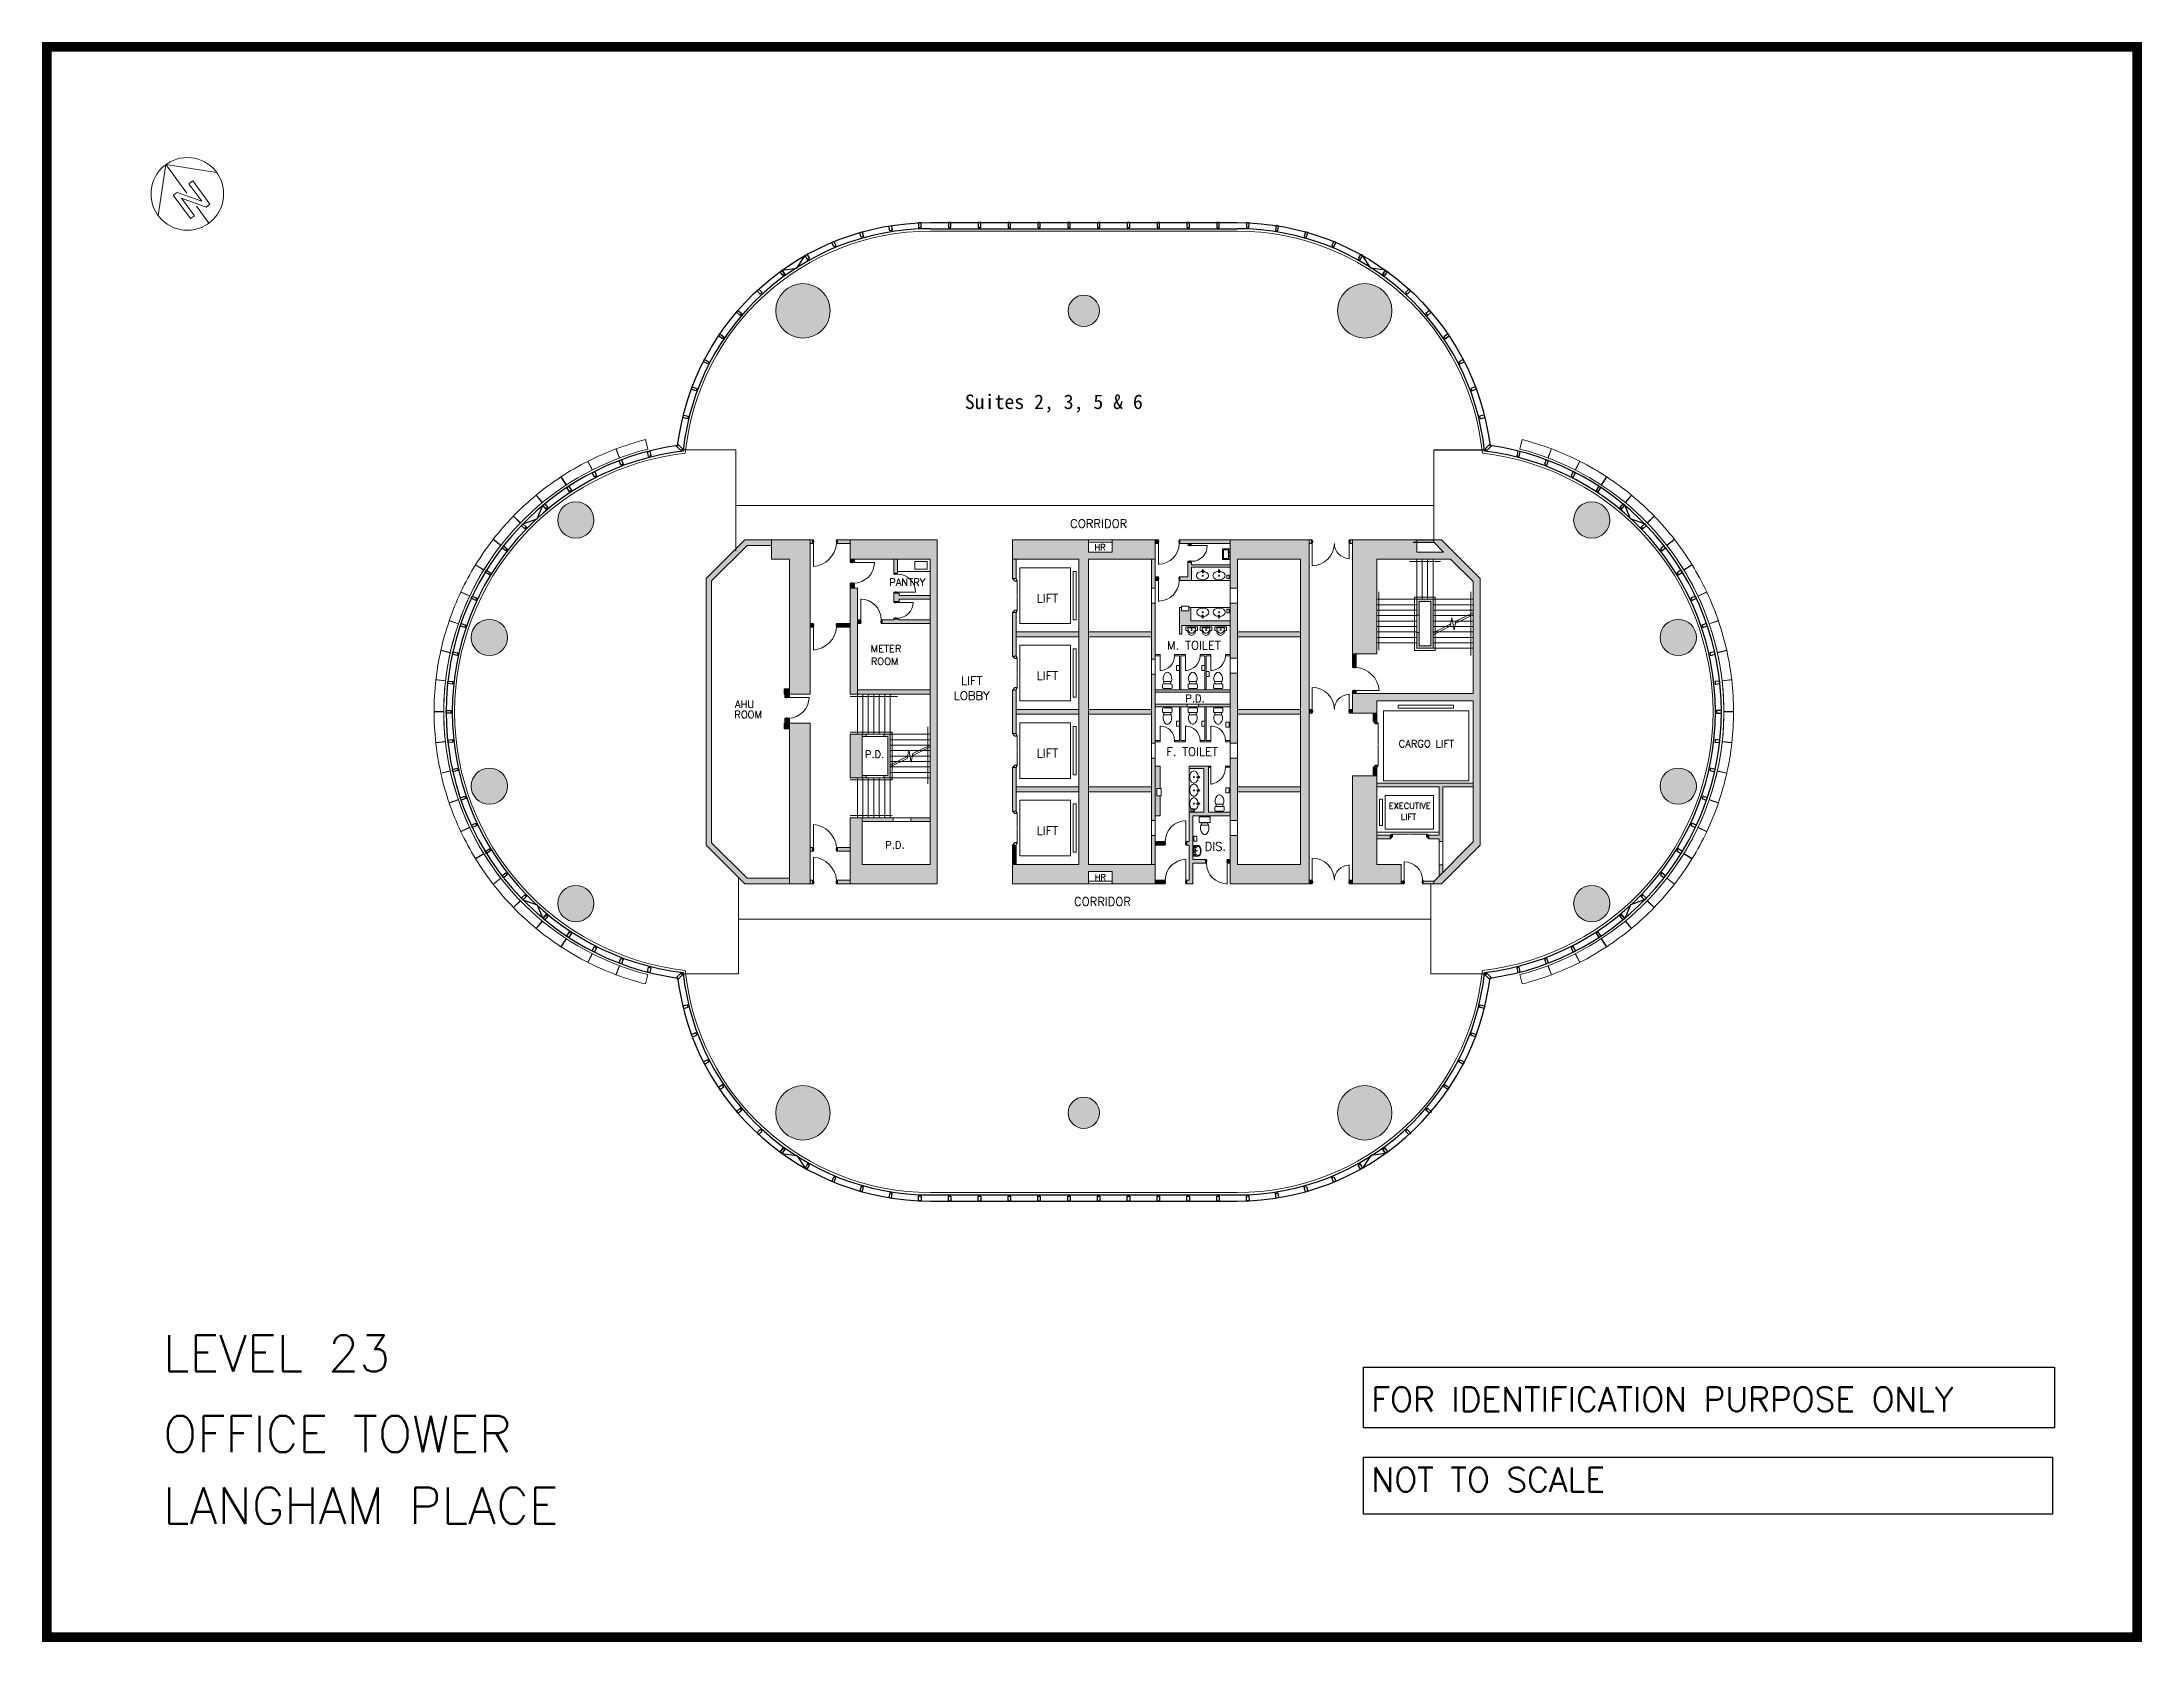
# Model space of a CAD drawing. Header units: millimetres. Extents: x 285006 to 3037698, y -2820855 to 192241.
# Drawn here: x 285006 to 371736, y 126168 to 192241 of the extents above; entities that cross this region are included whole.
import ezdxf
from ezdxf.enums import TextEntityAlignment as Align

# ---------------------------------------------------------------- set-up
doc = ezdxf.new("R2010")
doc.units = ezdxf.units.MM
for name, color, linetype, lineweight in [('01-Corridor', 7, 'Continuous', 5), ('01-Dimension', 7, 'Continuous', 5), ('01-Text', 7, 'Continuous', 5), ('01-Title', 7, 'Continuous', 15), ('01-Toilet', 7, 'Continuous', 5), ('01-Wall Hatch', 9, 'Continuous', 5), ('ADS-A1', 7, 'Continuous', 5), ('ADS-A4', 7, 'Continuous', 5), ('ADS-A5', 7, 'Continuous', 5), ('AFL-A1', 7, 'Continuous', 5), ('AFL-C', 7, 'Continuous', 5), ('AHT-C', 7, 'Continuous', 5), ('APD-A1', 7, 'Continuous', 5), ('AST-A2', 7, 'Continuous', 5), ('ASY-B1', 7, 'Continuous', 5), ('AWL-A1', 7, 'Continuous', 5), ('AWP-A1', 7, 'Continuous', 5), ('AWP-A2', 7, 'Continuous', 5), ('CURTAIN', 7, 'Continuous', 5), ('Suite', 7, 'Continuous', 15), ('WINDOW-1500$0$AFL-A1', 7, 'Continuous', 5)]:
    doc.layers.add(name, color=color, linetype=linetype, lineweight=lineweight)
doc.styles.add('ROMANS', font='romans', dxfattribs={"height": 2.5})
doc.styles.add('TXT3', font='romans.shx', dxfattribs={"height": 270})

msp = doc.modelspace()

# ---------------------------------------------------------------- texts
at = {"layer": '01-Text', "style": 'TXT3'}
for s, height, p in [('CORRIDOR', 350, (328647.2, 172178.9)), ('HR', 250, (328707.9, 171247.9)), ('PANTRY', 300, (320741.4, 169782.5)), ('LIFT', 350, (326528.4, 169094.9)), ('METER', 300, (319864.7, 167038.8)), ('ROOM', 300, (319808.7, 166516)), ('LIFT', 350, (323400.9, 165690.1)), ('LIFT', 350, (326528.4, 165894.9)), ('AHU', 300, (314022.3, 164743.6)), ('LOBBY', 350, (323400.9, 165073)), ('P.D.', 300, (332625.8, 164981.1)), ('ROOM', 300, (314170.2, 164315.8)), ('CARGO LIFT', 300, (342182, 163113.5)), ('P.D.', 300, (319391.4, 162676.5)), ('LIFT', 350, (326528.4, 162694.9)), ('EXECUTIVE', 250, (341492.5, 160572.1)), ('LIFT', 350, (326528.4, 159494.9)), ('LIFT', 250, (341445, 160114.7)), ('P.D.', 300, (320235.3, 158931.7)), ('HR', 250, (328716, 157618.6)), ('CORRIDOR', 350, (328803.9, 156570.1))]:
    msp.add_text(s, height=height, dxfattribs=at).set_placement(p, align=Align.CENTER)
for s, p in [('M. TOILET', (332576.4, 167328.4)), ('F. TOILET', (332504.4, 162934.4))]:
    msp.add_text(s, height=350, dxfattribs=at).set_placement(p, align=Align.MIDDLE)
msp.add_text('DIS.', height=350, dxfattribs=at).set_placement((333023.4, 159020.1), align=Align.MIDDLE_LEFT)
at = {"layer": '01-Text', "style": 'ROMANS'}
for s, p in [('LEVEL 23', (290003.5, 137332.9)), ('OFFICE TOWER', (290003.5, 134010.4)), ('LANGHAM PLACE', (290003.5, 131046.3))]:
    msp.add_text(s, height=1500, dxfattribs=at).set_placement(p)
at = {"layer": '01-Title', "style": 'ROMANS'}
for s, p in [('FOR IDENTIFICATION PURPOSE ONLY', (339913.7, 135691.3)), ('NOT TO SCALE', (339913.7, 132372.4))]:
    msp.add_text(s, height=1000, dxfattribs=at).set_placement(p)
at = {"layer": 'Suite', "insert": (323121.8, 177683.5), "char_height": 600, "width": 12744, "attachment_point": 1}
msp.add_mtext('Suites 2, 3, 5 & 6', dxfattribs=at)

# ---------------------------------------------------------------- blocks, each defined once
blk = doc.blocks.new('A2107H_045')
at = {"layer": 'CURTAIN'}
for p, q in [((7513, 22096), (7654, 21721)), ((7525, 22100), (7665, 21726)), ((8830, 22092), (8731, 22479)), ((44841, 22092), (44939, 22479)), ((46146, 22100), (46005, 21726)), ((46157, 22096), (46016, 21721)), ((5240, 20941), (5459, 20606)), ((5250, 20947), (5469, 20613)), ((6526, 21224), (6345, 21581)), ((6537, 21230), (6356, 21586)), ((47134, 21230), (47315, 21586)), ((47144, 21224), (47325, 21581)), ((48420, 20947), (48201, 20613)), ((48430, 20941), (48211, 20606)), ((4467, 19875), (4213, 20183)), ((4476, 19882), (4222, 20191)), ((49194, 19882), (49448, 20191)), ((49203, 19875), (49458, 20183)), ((3275, 19317), (3561, 19039)), ((3283, 19326), (3570, 19047)), ((50387, 19326), (50100, 19047)), ((50396, 19317), (50109, 19039)), ((2753, 18108), (2437, 18353)), ((2760, 18117), (2445, 18363)), ((50910, 18117), (51226, 18363)), ((50917, 18108), (51233, 18353)), ((1711, 17303), (2052, 17094)), ((1714, 17308), (2055, 17099)), ((1717, 17314), (2058, 17104)), ((51953, 17314), (51612, 17104)), ((51956, 17308), (51615, 17099)), ((51959, 17303), (51618, 17094)), ((1466, 16009), (1105, 16180)), ((1471, 16020), (1110, 16191)), ((52199, 16020), (52561, 16191)), ((52204, 16009), (52566, 16180)), ((625, 14997), (1003, 14867)), ((627, 15002), (1005, 14873)), ((629, 15008), (1007, 14878)), ((53041, 15008), (52663, 14878)), ((53043, 15002), (52665, 14873)), ((53045, 14997), (52667, 14867)), ((669, 13680), (279, 13768)), ((672, 13692), (281, 13779)), ((52999, 13692), (53389, 13779)), ((53001, 13680), (53391, 13768)), ((75, 12560), (473, 12515)), ((77, 12572), (474, 12526)), ((53593, 12572), (53196, 12526)), ((53595, 12560), (53198, 12515)), ((400, 11246), (0, 11246)), ((400, 11234), (0, 11234)), ((53270, 11246), (53670, 11246)), ((53270, 11234), (53670, 11234)), ((70, 9971), (467, 10015)), ((71, 9959), (468, 10003)), ((53599, 9959), (53202, 10003)), ((53601, 9971), (53203, 10015)), ((669, 8799), (279, 8711)), ((672, 8787), (281, 8700)), ((52999, 8787), (53389, 8700)), ((53001, 8799), (53391, 8711)), ((625, 7482), (1003, 7612)), ((629, 7471), (1007, 7601)), ((53041, 7471), (52663, 7601)), ((53045, 7482), (52667, 7612)), ((1466, 6470), (1105, 6299)), ((1471, 6459), (1110, 6288)), ((52199, 6459), (52561, 6288)), ((52204, 6470), (52566, 6299)), ((1711, 5176), (2052, 5385)), ((1717, 5166), (2058, 5375)), ((51953, 5166), (51612, 5375)), ((51959, 5176), (51618, 5385)), ((2437, 4126), (2753, 4371)), ((51233, 4126), (50917, 4371)), ((3275, 3162), (3561, 3440)), ((3283, 3153), (3570, 3432)), ((4467, 2604), (4213, 2296)), ((49203, 2604), (49458, 2296)), ((50387, 3153), (50100, 3432)), ((50396, 3162), (50109, 3440)), ((4476, 2597), (4222, 2288)), ((5240, 1538), (5459, 1873)), ((5250, 1532), (5469, 1866)), ((48420, 1532), (48201, 1866)), ((48430, 1538), (48211, 1873)), ((49194, 2597), (49448, 2288)), ((6526, 1255), (6345, 898)), ((6537, 1249), (6356, 893)), ((47134, 1249), (47315, 893)), ((47144, 1255), (47325, 898)), ((7513, 383), (7654, 758)), ((7525, 379), (7665, 753)), ((8830, 387), (8731, 0)), ((44841, 387), (44939, 0)), ((46146, 379), (46005, 753)), ((46157, 383), (46016, 758))]:
    blk.add_line(p, q, dxfattribs=at)
for centre, radius, start, end in [((11600, 11240), 11200, 104.31961, 217.82485), ((11600, 11240), 11600, 110.62781, 116.8778), ((11600, 11240), 11600, 104.31856, 110.56854), ((42070, 11240), 11200, 322.17515, 75.68039), ((42070, 11240), 11600, 69.43146, 75.68144), ((42070, 11240), 11600, 63.1222, 69.37219), ((11600, 11240), 11600, 123.24633, 129.49631), ((11600, 11240), 11600, 116.93707, 123.18705), ((42070, 11240), 11600, 56.81295, 63.06293), ((42070, 11240), 11600, 50.50369, 56.75367), ((11600, 11240), 11600, 129.55558, 135.80557), ((42070, 11240), 11600, 44.19443, 50.44442), ((11600, 11240), 11600, 135.86484, 142.11482), ((42070, 11240), 11600, 37.88518, 44.13516), ((11600, 11240), 11600, 142.1741, 154.73334), ((42070, 11240), 11600, 25.26666, 37.8259), ((11600, 11240), 11200, 142.17515, 255.68039), ((42070, 11240), 11200, 284.31961, 37.82485), ((11600, 11240), 11600, 154.79261, 167.35185), ((42070, 11240), 11600, 12.64815, 25.20739), ((11600, 11240), 11600, 167.41112, 173.40302), ((42070, 11240), 11600, 6.59698, 12.58888), ((11600, 11240), 11600, 173.46229, 179.97036), ((42070, 11240), 11600, 0.02964, 6.53771), ((11600, 11240), 11600, 180.02964, 186.27962), ((42070, 11240), 11600, 353.72038, 359.97036), ((11600, 11240), 11600, 186.33889, 192.58888), ((42070, 11240), 11600, 347.41112, 353.66111), ((11600, 11240), 11600, 192.64815, 198.89813), ((42070, 11240), 11600, 341.10187, 347.35185), ((11600, 11240), 11600, 198.95741, 205.20739), ((42070, 11240), 11600, 334.79261, 341.04259), ((11600, 11240), 11600, 205.26666, 211.51665), ((42070, 11240), 11600, 328.48335, 334.73334), ((11600, 11240), 11600, 211.57592, 217.8259), ((42070, 11240), 11600, 322.1741, 328.42408), ((11600, 11240), 11600, 217.88518, 224.13516), ((42070, 11240), 11600, 315.86484, 322.11482), ((11600, 11240), 11600, 224.19443, 230.44442), ((42070, 11240), 11600, 309.55558, 315.80557), ((11600, 11240), 11600, 230.50369, 236.75367), ((42070, 11240), 11600, 303.24633, 309.49631), ((11600, 11240), 11600, 236.81295, 243.06293), ((11600, 11240), 11600, 243.1222, 249.37219), ((42070, 11240), 11600, 290.62781, 296.8778), ((42070, 11240), 11600, 296.93707, 303.18705), ((11600, 11240), 11600, 249.43146, 255.68144), ((42070, 11240), 11600, 284.31856, 290.56854)]:
    blk.add_arc(centre, radius, start, end, dxfattribs=at)
blk = doc.blocks.new('A2107H_000')
at = {"layer": 'CURTAIN'}
blk.add_blockref('A2107H_045', (0, 0), dxfattribs=at)
blk = doc.blocks.new('A2107H_087')
at = {"layer": 'ADS-A5'}
blk.add_lwpolyline([(382, 523), (2425, -1520), (-67, -4013), (-2111, -1969)], close=True, dxfattribs=at)
blk.add_lwpolyline([(-235, 239), (-150, 154), (-1769, -1465), (-1854, -1380), (-235, 239)], dxfattribs=at)
blk = doc.blocks.new('A$C19C8596E')
at = {"layer": 'APD-A1'}
for p, q in [((216, 303, 0), (231, 304, 0)), ((220, 153, 0), (235, 154, 0)), ((255, 329, 0), (255, 344, 0)), ((257, 264, 0), (256, 279, 0)), ((259, 179, 0), (259, 194, 0)), ((261, 114, 0), (260, 129, 0)), ((281, 305, 0), (296, 305, 0)), ((285, 155, 0), (300, 155, 0))]:
    blk.add_line(p, q, dxfattribs=at)
at = {"layer": 'APD-A1', "elevation": 0}
for points in [[(300, 0), (0, 0), (0, 450), (300, 450)], [(250, 50), (50, 50), (50, 400), (250, 400)]]:
    blk.add_lwpolyline(points, close=True, dxfattribs=at)
at = {"layer": 'APD-A1'}
for centre in [(256, 304, 0), (260, 154, 0)]:
    blk.add_circle(centre, 25, dxfattribs=at)
blk = doc.blocks.new('BASIN')
at = {"layer": 'APD-A1'}
for p, q in [((-19, 228), (-45, 155)), ((-18, 212), (-34, 171)), ((-30, 141), (-29, 141)), ((-24, 157), (-23, 156)), ((14, 14), (-14, -14)), ((14, -14), (-14, 14)), ((-9, 143), (19, 215)), ((-8, 161), (7, 203))]:
    blk.add_line(p, q, dxfattribs=at)
for points in [[(5, -172, -0.07067), (-94, -158, -0.082314), (-172, -121, -0.106842), (-228, -61, -0.13438), (-245, 3, -0.13438), (-228, 66, -0.106842), (-172, 126, -0.082314), (-94, 163, -0.040546), (-38, 175, -0.07067)], [(-32, 176, -0.009858), (-18, 177, -0.07067)], [(-19, 208), (-17, 155, 0.414214)], [(-16, 140), (-15, 130, 0.414214), (-5, 120), (5, 120, 0.414214), (15, 130)], [(18, 177, -0.061623), (104, 163, -0.082314), (182, 126, -0.106842), (238, 66, -0.13438), (255, 3, -0.13438), (238, -61, -0.106842), (182, -121, -0.082314), (104, -158, -0.07067), (5, -172, -0.07067)]]:
    blk.add_lwpolyline(points, format="xyb", dxfattribs=at)
blk.add_lwpolyline([(15, 130), (20, 222)], dxfattribs=at)
for centre, radius in [((0, 222), 20), ((0, 0), 20), ((0, 0), 15)]:
    blk.add_circle(centre, radius, dxfattribs=at)
for centre, radius, start, end in [((-24, 162), 21.9, 198.08978, 253.4623), ((-24, 167), 10, 158.87492, 239.25272), ((-19, 177), 21.2, 239.25272, 253.703), ((-21, 160), 21.1, 247.86467, 304.29337), ((-16, 175), 19.8, 248.05381, 263.15179), ((-17, 165), 10, 263.15179, 340.41259)]:
    blk.add_arc(centre, radius, start, end, dxfattribs=at)
blk = doc.blocks.new('A$C41DF6476')
at = {"layer": 'APD-A1', "xscale": -1, "rotation": 180}
blk.add_blockref('BASIN', (245, 242), dxfattribs=at)
blk = doc.blocks.new('A$C7D5C4FDC')
at = {"layer": 'APD-A1'}
for p, q in [((0, 637), (0, 513)), ((355, 670), (33, 670)), ((355, 670), (33, 670)), ((33, 480), (355, 480)), ((388, 513), (388, 637))]:
    blk.add_line(p, q, dxfattribs=at)
blk.add_lwpolyline([(348, 384), (194, 384), (40, 384, 0.297696), (93, 54, 0.251829), (194, 0, 0.251829), (295, 54, 0.297696)], format="xyb", close=True, dxfattribs=at)
for centre, radius, start, end in [((33, 637), 33, 90.00144, 180.00144), ((33, 513), 33, 180.00144, 270.00144), ((-130, 457), 186, 336.80098, 7.19025), ((518, 457), 186, 172.80975, 203.19902), ((355, 637), 33, 0.00144, 90.00144), ((355, 513), 33, 270.00144, 0.00144)]:
    blk.add_arc(centre, radius, start, end, dxfattribs=at)
blk = doc.blocks.new('A$C2E292168')
at = {"layer": 'APD-A1'}
for p, q in [((0, 0), (0, 450)), ((173, 450, 0), (0, 450, 0)), ((0, 450, 0), (173, 450, 0)), ((20, 450), (0, 450)), ((173, 0, 0), (0, 0, 0)), ((0, 0, 0), (173, 0, 0)), ((20, 0), (0, 0)), ((20, 0), (20, 450)), ((24, 385), (83, 385)), ((24, 65), (83, 65)), ((55, 416), (55, 357)), ((55, 34), (55, 93))]:
    blk.add_line(p, q, dxfattribs=at)
blk.add_lwpolyline([(65, 225, 0.057614), (74, 149, 0.071291), (96, 91, 0.10639), (135, 47, 0.159314), (173, 35, 0.159314), (210, 47, 0.10639), (249, 91, 0.071291), (271, 149, 0.057614), (280, 225, 0.057614), (271, 301, 0.071291), (249, 359, 0.10639), (210, 403, 0.159314), (173, 415, 0.159314), (135, 403, 0.10639), (96, 359, 0.071291), (74, 301, 0.057614)], format="xyb", close=True, dxfattribs=at)
blk.add_lwpolyline([(173, 0, 0.159125), (217, 14, 0.106409), (263, 66, 0.071371), (290, 135, 0.057701), (300, 225, 0.057701), (290, 315, 0.071371), (263, 384, 0.106409), (217, 436, 0.159125), (173, 450, 0.159125)], format="xyb", dxfattribs=at)
for centre, radius in [((54, 385), 13.4), ((54, 65), 13.4), ((125, 225), 18), ((125, 225), 13.7)]:
    blk.add_circle(centre, radius, dxfattribs=at)
blk = doc.blocks.new('A$C45006C29')
at = {"layer": 'APD-A1'}
for p, q in [((119, 480), (336, 480)), ((215, 500), (215, 480)), ((240, 500), (240, 480))]:
    blk.add_line(p, q, dxfattribs=at)
at = {"layer": 'APD-A1', "elevation": 0}
blk.add_lwpolyline([(10, 500), (445, 500, 0.414214), (455, 510), (455, 720, 0.414214), (445, 730), (10, 730, 0.414214), (0, 720), (0, 510, 0.414214)], format="xyb", close=True, dxfattribs=at)
at = {"layer": 'APD-A1'}
blk.add_lwpolyline([(381, 384), (227, 384), (74, 384, 0.297696), (127, 54, 0.251829), (227, 0, 0.251829), (328, 54, 0.297696)], format="xyb", close=True, dxfattribs=at)
for centre, start, end in [((246, 362), 137.05101, 172.71901), ((209, 362), 7.28099, 42.94899)]:
    blk.add_arc(centre, 174, start, end, dxfattribs=at)
blk = doc.blocks.new('_KTE-UR1')
for p, q in [((-240, 0), (240, 0)), ((240, 0), (240, -150)), ((-240, 0), (-240, -150)), ((-240, -150), (-182, -150)), ((-159, -40), (159, -40)), ((-13, -40), (-13, -65)), ((-13, -65), (12, -65)), ((12, -40), (12, -65)), ((182, -150), (240, -150))]:
    blk.add_line(p, q)
for points in [[(-182, -150, 0.060858), (-146, -245, 0.105412), (-75, -329, 0.167311), (0, -355, 0.167311), (75, -329, 0.105412), (146, -245, 0.060858), (182, -150, 0.060858)], [(-159, -40, 0.067598), (-147, -126, 0.079923), (-115, -195, 0.107111), (-61, -248, 0.139644), (0, -265, 0.139644), (61, -248, 0.107111), (115, -195, 0.079923), (147, -126, 0.067598), (159, -40, 0.067598)]]:
    blk.add_lwpolyline(points, format="xyb")
for radius in [20, 15]:
    blk.add_circle((0, -140), radius)
blk = doc.blocks.new('A2102G_049')
at = {"color": 2}
for q in [(-15, 0), (15, 0)]:
    blk.add_line((0, 15), q, dxfattribs=at)
at = {"color": 1}
for p, q in [((0, 0.42), (0, 15)), ((-3, 3), (-5, 3)), ((-5, 3), (-5, -9)), ((3, -6), (-3, 3)), ((-3, 0), (3, -9)), ((-3, -9), (-3, 0)), ((5, 3), (3, 3)), ((3, 3), (3, -6)), ((5, -9), (5, 3)), ((0, -15), (0, -6.31)), ((-5, -9), (-3, -9)), ((3, -9), (5, -9))]:
    blk.add_line(p, q, dxfattribs=at)
blk.add_circle((0, 0), 15, dxfattribs=at)
blk = doc.blocks.new('A2102G_008')
at = {"layer": 'ASY-B1', "linetype": 'Continuous', "xscale": 100, "yscale": 100, "zscale": 100, "rotation": 36.30350392059681}
blk.add_blockref('A2102G_049', (1500, 1500), dxfattribs=at)

# ---------------------------------------------------------------- hatches: boundary and pattern name
at = {"layer": '01-Wall Hatch'}
h = msp.add_hatch(color=256, dxfattribs=at)
edge = h.paths.add_edge_path()
edge.add_arc((303483.1, 167650.2), 750, 0, 360)
edge = h.paths.add_edge_path()
edge.add_arc((307053.1, 172500.2), 750, 0, 360)
edge = h.paths.add_edge_path()
edge.add_arc((316433.1, 181140.2), 1125, 0, 360)
edge = h.paths.add_edge_path()
edge.add_arc((328033.1, 181140.2), 650, 0, 360)
edge = h.paths.add_edge_path()
edge.add_arc((339633.1, 181140.2), 1125, 0, 360)
edge = h.paths.add_edge_path()
edge.add_arc((349013.1, 172500.2), 750, 0, 360)
h = msp.add_hatch(color=256, dxfattribs=at)
h.paths.add_polyline_path([(306303.1, 156660.2, 1), (307803.1, 156660.2, 1)])
h.paths.add_polyline_path([(317558.1, 148020.2, 1), (315308.1, 148020.2, 1)])
h.paths.add_polyline_path([(328683.1, 148020.2, 1), (327383.1, 148020.2, 1)])
h.paths.add_polyline_path([(302733.1, 161510.2, 1), (304233.1, 161510.2, 1)])
h.paths.add_polyline_path([(321033.4, 160187.3), (321397.7, 160187.3), (321397.7, 160457.3), (321033.4, 160457.3)], flags=9)
h.paths.add_polyline_path([(332145.8, 162006.4), (332348.2, 162006.4), (332348.2, 162156.4), (332145.8, 162156.4)], flags=9)
h.paths.add_polyline_path([(333407.2, 159865.6), (333609.6, 159865.6), (333609.6, 160015.6), (333407.2, 160015.6)], flags=9)
h.paths.add_polyline_path([(326472.1, 176485.1), (328861.3, 176485.1), (328861.3, 177160.1), (326472.1, 177160.1)], flags=9)
h.paths.add_polyline_path([(321099.4, 168710.4), (321618.5, 168710.4), (321618.5, 169010.4), (321099.4, 169010.4)], flags=9)
h.paths.add_polyline_path([(319960.5, 167714.5), (320479.6, 167714.5), (320479.6, 168014.5), (319960.5, 168014.5)], flags=9)
h.paths.add_polyline_path([(315340.8, 166770.6), (315859.9, 166770.6), (315859.9, 167070.6), (315340.8, 167070.6)], flags=9)
h.paths.add_polyline_path([(326472.1, 152472.1), (328861.3, 152472.1), (328861.3, 153147.1), (326472.1, 153147.1)], flags=9)
for points in [[(315133.1, 171455.2), (315133.1, 171680.2), (314033.1, 171680.2), (312433.1, 170080.2), (312433.1, 159080.2), (314033.1, 157480.2), (315933.1, 157480.2), (315933.1, 157705.2), (314126.3, 157705.2), (312658.1, 159173.4), (312658.1, 169987), (314126.3, 171455.2)], [(316883.1, 171620.2), (316868.1, 171680.2), (316833.1, 171680.2), (316833.1, 171530.2), (316868.1, 171530.2), (316868.1, 171580.2), (316883.1, 171580.2)], [(317853.1, 171680.2), (317818.1, 171680.2), (317803.1, 171620.2), (317803.1, 171580.2), (317818.1, 171580.2), (317818.1, 171530.2), (317853.1, 171530.2)], [(328233.1, 171680.2), (325083.1, 171680.2), (325083.1, 170880.2), (327833.1, 170880.2), (327833.1, 158280.2), (325083.1, 158280.2), (325083.1, 157480.2), (328233.1, 157480.2), (328233.1, 157980.2), (329208.1, 157980.2), (329208.1, 157480.2), (330983.1, 157480.2), (330983.1, 158280.2), (328233.1, 158280.2), (328233.1, 170880.2), (330983.1, 170880.2), (330983.1, 171680.2), (329208.1, 171680.2), (329208.1, 171180.2), (328233.1, 171180.2)], [(332483.1, 171480.1), (332333.1, 171480.1), (332333.1, 171445.1), (332393.1, 171430.1), (332433.1, 171430.1), (332433.1, 171445.1), (332483.1, 171445.1)], [(337333.1, 171680.2), (334083.1, 171680.2), (334083.1, 169690.2), (334216.9, 169690.2), (334383.1, 169690.2), (334383.1, 170880.2), (336983.1, 170880.2), (336983.1, 158280.2), (334383.1, 158280.2), (334383.1, 159470.2), (334083.1, 159470.2), (334083.1, 157480.2), (337333.1, 157480.2)], [(337470.6, 171680.2), (337435.6, 171680.2), (337435.6, 171530.2), (337470.6, 171530.2), (337470.6, 171580.2), (337485.6, 171580.2), (337485.6, 171620.2)], [(339030.6, 171680.2), (338995.6, 171680.2), (338980.6, 171620.2), (338980.6, 171580.2), (338995.6, 171580.2), (338995.6, 171530.2), (339030.6, 171530.2)], [(342808.1, 171680.2), (342483.1, 171680.2), (342483.1, 171580.9), (342883.8, 171180.2), (341783.1, 171180.2), (341783.1, 171680.2), (339133.1, 171680.2), (339133.1, 171680.2), (339133.1, 171680.2), (339133.1, 166980.2), (340133.1, 166980.2), (340133.1, 170880.2), (343183.8, 170880.2), (344108.1, 169955.9), (344108.1, 165330.2), (339133.1, 165330.2), (339133.1, 164530.2), (340133.1, 164530.2), (340133.1, 165030.2), (344108.1, 165030.2), (344108.1, 159204.5), (342483.5, 157579.8), (342483.5, 157480.2), (342808.1, 157480.2), (344408.1, 159080.2), (344408.1, 170080.2)], [(320333.1, 170300.2), (320183.1, 170300.2), (320183.1, 170265.2), (320243.1, 170250.2), (320283.1, 170250.2), (320283.1, 170265.2), (320333.1, 170265.2)], [(331083.1, 170155), (330983.1, 170155), (330983.1, 170005), (331083.1, 170005)], [(331118.1, 170155), (331083.1, 170155), (331083.1, 170005), (331118.1, 170005), (331118.1, 170055), (331133.1, 170055), (331133.1, 170095)], [(332003.1, 170155), (331968.1, 170155), (331953.1, 170095), (331953.1, 170055), (331968.1, 170055), (331968.1, 170005), (332003.1, 170005)], [(334083.1, 170655.2), (332483.1, 170655.2), (332483.1, 170750.1), (332336.4, 170750.1), (332333.1, 170746.8), (332333.1, 170155), (332003.1, 170155), (332003.1, 170005), (332483.1, 170005), (332483.1, 170555.2), (334083.1, 170555.2)], [(332433.1, 170810.1), (332393.1, 170810.1), (332333.1, 170795.1), (332333.1, 170760.1), (332483.1, 170760.1), (332483.1, 170795.1), (332433.1, 170795.1)], [(320283.1, 169530.2), (320243.1, 169530.2), (320183.1, 169515.2), (320183.1, 169480.2), (320333.1, 169480.2), (320333.1, 169515.2), (320283.1, 169515.2)], [(320333.1, 169130.2), (320183.1, 169130.2), (320183.1, 169095.2), (320243.1, 169080.2), (320283.1, 169080.2), (320283.1, 169095.2), (320333.1, 169095.2)], [(342458.1, 169230.2), (341783.1, 169230.2), (341783.1, 168577.7), (341883.1, 168577.7), (341883.1, 169130.2), (342358.1, 169130.2), (342358.1, 167305.2), (341883.1, 167305.2), (341883.1, 167857.7), (341783.1, 167857.7), (341783.1, 167205.2), (342458.1, 167205.2)], [(319703.1, 168380.2), (319668.1, 168380.2), (319668.1, 168330.2), (319653.1, 168330.2), (319653.1, 168290.2), (319668.1, 168230.2), (319703.1, 168230.2)], [(320333.1, 168445.2), (320283.1, 168445.2), (320283.1, 168460.2), (320243.1, 168460.2), (320183.1, 168445.2), (320183.1, 168410.2), (320333.1, 168410.2)], [(334083.1, 168142), (334083.1, 168342), (332458.1, 168342), (332458.1, 168892), (332370.6, 168892), (332370.6, 168755), (332070.6, 168755), (332070.6, 168892), (331983.1, 168892), (331983.1, 167792), (332083.1, 167792), (332083.1, 168142)], [(339283.1, 166980.2), (339133.1, 166980.2), (339133.1, 166450.2), (339283.1, 166450.2)], [(339283.1, 166450.2), (339133.1, 166450.2), (339133.1, 166415.2), (339193.1, 166400.2), (339233.1, 166400.2), (339233.1, 166415.2), (339283.1, 166415.2)], [(315653.1, 165305.2), (315683.1, 165305.2), (315683.1, 165205.2), (315883.1, 165205.2), (315883.1, 165530.2), (315653.1, 165530.2)], [(315833.1, 165205.2), (315683.1, 165205.2), (315683.1, 165170.2), (315743.1, 165155.2), (315783.1, 165155.2), (315783.1, 165170.2), (315833.1, 165170.2)], [(332768.1, 164792), (332768.1, 164892), (334083.1, 164892), (334083.1, 164792)], [(315653.1, 164105.2), (315683.1, 164105.2), (315683.1, 164285.2), (315883.1, 164285.2), (315883.1, 163880.2), (315653.1, 163880.2)], [(315783.1, 164335.2), (315743.1, 164335.2), (315683.1, 164320.2), (315683.1, 164285.2), (315833.1, 164285.2), (315833.1, 164320.2), (315783.1, 164320.2)], [(337435.6, 164680.2), (337333.1, 164680.2), (337333.1, 164530.2), (337435.6, 164530.2)], [(337485.6, 164630.2), (337470.6, 164630.2), (337470.6, 164680.2), (337435.6, 164680.2), (337435.6, 164530.2), (337470.6, 164530.2), (337485.6, 164590.2)], [(318883.1, 163655.2), (318383.1, 163655.2), (318383.1, 161855.2), (318883.1, 161855.2)], [(330983.1, 162342), (331183.1, 162342), (331183.1, 161411.2), (331046.1, 161411.2), (331046.1, 161111.2), (331183.1, 161111.2), (331183.1, 160280.2), (330983.1, 160280.2)], [(332533.1, 160280.2), (334083.1, 160280.2), (334083.1, 160430.2), (333183.1, 160430.2), (333183.1, 162342), (332383.1, 162342), (332383.1, 162242), (332983.1, 162242), (332983.1, 160430.2), (332383.1, 160430.2), (332383.1, 159230.2), (332283.1, 159230.2), (332283.1, 159080.2), (332383.1, 159080.2), (332383.1, 157630.2), (332283.1, 157630.2), (332283.1, 157480.2), (332533.1, 157480.2), (332533.1, 158330.2), (333063.1, 158330.2), (333063.1, 158480.2), (332533.1, 158480.2)], [(332983.1, 160430.2), (332983.1, 162242), (332383.1, 162242), (332383.1, 162342), (333183.1, 162342), (333183.1, 160430.2)], [(340133.1, 161930.2), (339133.1, 161930.2), (339133.1, 157480.2), (339133.1, 157480.2), (341133.1, 157480.2), (341133.1, 158280.2), (340133.1, 158280.2)], [(316883.1, 158930.2), (316868.1, 158930.2), (316868.1, 158980.2), (316833.1, 158980.2), (316833.1, 158830.2), (316868.1, 158830.2), (316883.1, 158890.2)], [(317853.1, 158980.2), (317818.1, 158980.2), (317818.1, 158930.2), (317803.1, 158930.2), (317803.1, 158890.2), (317818.1, 158830.2), (317853.1, 158830.2)], [(325233.1, 159080.2), (325083.1, 159080.2), (325083.1, 158280.2), (325233.1, 158280.2)], [(330983.1, 159470.2), (330833.1, 159470.2), (330833.1, 158280.2), (330983.1, 158280.2)], [(330983.1, 159080.2), (331363.1, 159080.2), (331363.1, 159230.2), (330983.1, 159230.2)], [(331413.1, 159180.2), (331398.1, 159180.2), (331398.1, 159230.2), (331363.1, 159230.2), (331363.1, 159080.2), (331398.1, 159080.2), (331413.1, 159140.2)], [(332283.1, 159230.2), (332248.1, 159230.2), (332248.1, 159180.2), (332233.1, 159180.2), (332233.1, 159140.2), (332248.1, 159080.2), (332283.1, 159080.2)], [(340783.1, 159500.2), (340703.1, 159500.2), (340683.1, 159480.2), (340683.1, 159330.2), (340783.1, 159430.2)], [(342283.1, 159480.2), (342263.1, 159500.2), (342183.1, 159500.2), (342183.1, 159430.2), (342283.1, 159330.2)], [(333098.1, 158480.2), (333063.1, 158480.2), (333063.1, 158330.2), (333098.1, 158330.2), (333098.1, 158380.2), (333113.1, 158380.2), (333113.1, 158420.2)], [(333983.1, 158480.2), (333948.1, 158480.2), (333933.1, 158420.2), (333933.1, 158380.2), (333948.1, 158380.2), (333948.1, 158330.2), (333983.1, 158330.2)], [(333983.1, 158330.2), (334083.1, 158330.2), (334083.1, 158480.2), (333983.1, 158480.2)], [(316883.1, 157580.2), (316868.1, 157580.2), (316868.1, 157630.2), (316833.1, 157630.2), (316833.1, 157480.2), (316868.1, 157480.2), (316883.1, 157540.2)], [(317853.1, 157630.2), (317818.1, 157630.2), (317818.1, 157580.2), (317803.1, 157580.2), (317803.1, 157540.2), (317818.1, 157480.2), (317853.1, 157480.2)], [(330983.1, 157630.2), (331363.1, 157630.2), (331363.1, 157480.2), (330983.1, 157480.2)], [(331413.1, 157580.2), (331398.1, 157580.2), (331398.1, 157630.2), (331363.1, 157630.2), (331363.1, 157480.2), (331398.1, 157480.2), (331413.1, 157540.2)], [(332283.1, 157630.2), (332248.1, 157630.2), (332248.1, 157580.2), (332233.1, 157580.2), (332233.1, 157540.2), (332248.1, 157480.2), (332283.1, 157480.2)], [(337435.6, 157630.2), (337333.1, 157630.2), (337333.1, 157480.2), (337435.6, 157480.2)], [(337485.6, 157580.2), (337470.6, 157580.2), (337470.6, 157630.2), (337470.6, 157630.2), (337470.6, 157630.2), (337435.6, 157630.2), (337435.6, 157480.2), (337470.6, 157480.2), (337485.6, 157540.2)], [(339030.6, 157630.2), (338995.6, 157630.2), (338995.6, 157580.2), (338980.6, 157580.2), (338980.6, 157540.2), (338995.6, 157480.2), (339030.6, 157480.2)], [(339133.1, 157630.2), (339030.6, 157630.2), (339030.6, 157480.2), (339133.1, 157480.2)], [(342053.1, 157630.2), (342018.1, 157630.2), (342018.1, 157580.2), (342003.1, 157580.2), (342003.1, 157540.2), (342018.1, 157480.2), (342053.1, 157480.2)]]:
    msp.add_hatch(color=256, dxfattribs=at).paths.add_polyline_path(points)
h = msp.add_hatch(color=256, dxfattribs=at)
h.paths.add_polyline_path([(316733.1, 171680.2), (315133.1, 171680.2), (315133.1, 171580.2), (315133.1, 170880.2), (315883.1, 170880.2), (315883.1, 165305.2), (316733.1, 165305.2)])
h.paths.add_polyline_path([(316733.1, 164105.2), (315883.1, 164105.2), (315883.1, 163880.2), (315883.1, 157480.2), (316733.1, 157480.2)])
h.paths.add_polyline_path([(321983.1, 171680.2), (318383.1, 171680.2), (318383.1, 170880.2), (321683.1, 170880.2), (321683.1, 158280.2), (318883.1, 158280.2), (318883.1, 160205.2), (318383.1, 160205.2), (318383.1, 157480.2), (321983.1, 157480.2)])
h.paths.add_polyline_path([(318683.1, 169680.2), (318563.1, 169680.2), (318383.1, 169680.2), (318383.1, 168230.2), (318383.1, 165305.2), (318683.1, 165305.2)])
h.paths.add_polyline_path([(321683.1, 165485.2), (318683.1, 165485.2), (318683.1, 165305.2), (321683.1, 165305.2)], flags=16)
h = msp.add_hatch(color=256, dxfattribs=at)
h.paths.add_polyline_path([(318383.1, 171680.2), (317853.1, 171680.2), (317853.1, 171530.2), (318383.1, 171530.2)])
h.paths.add_polyline_path([(316833.1, 171680.2), (316733.1, 171680.2), (316733.1, 171530.2), (316833.1, 171530.2)])
h = msp.add_hatch(color=256, dxfattribs=at)
h.paths.add_polyline_path([(318563.1, 170880.2), (318383.1, 170880.2), (318383.1, 170780.2), (318533.1, 170780.2), (318563.1, 170780.2)])
h.paths.add_polyline_path([(318533.1, 170780.2), (318383.1, 170780.2), (318383.1, 170745.2), (318443.1, 170730.2), (318483.1, 170730.2), (318483.1, 170745.2), (318533.1, 170745.2)])
h = msp.add_hatch(color=256, dxfattribs=at)
h.paths.add_polyline_path([(321683.1, 169380.2), (320408.1, 169380.2), (320408.1, 169480.2), (320183.1, 169480.2), (320183.1, 169130.2), (320408.1, 169130.2), (320408.1, 169230.2), (321683.1, 169230.2)])
h.paths.add_polyline_path([(320333.1, 170880.2), (320183.1, 170880.2), (320183.1, 170300.2), (320333.1, 170300.2)])
h.paths.add_polyline_path([(321683.1, 168380.2), (320408.1, 168380.2), (320408.1, 168410.2), (320183.1, 168410.2), (320183.1, 168380.2), (319703.1, 168380.2), (319703.1, 168230.2), (321683.1, 168230.2)])
h = msp.add_hatch(color=256, dxfattribs=at)
h.paths.add_polyline_path([(327833.1, 167880.2), (325233.1, 167880.2), (325233.1, 167680.2), (327833.1, 167680.2)])
h.paths.add_polyline_path([(327833.1, 164680.2), (325233.1, 164680.2), (325233.1, 164480.2), (327833.1, 164480.2)])
h.paths.add_polyline_path([(325233.1, 165480.2), (325083.1, 165480.2), (325083.1, 163680.2), (325233.1, 163680.2)])
h.paths.add_polyline_path([(325233.1, 168680.2), (325083.1, 168680.2), (325083.1, 166880.2), (325233.1, 166880.2)])
h.paths.add_polyline_path([(325233.1, 170880.2), (325083.1, 170880.2), (325083.1, 170080.2), (325233.1, 170080.2)])
h.paths.add_polyline_path([(327833.1, 161480.2), (325233.1, 161480.2), (325233.1, 161280.2), (327833.1, 161280.2)])
h.paths.add_polyline_path([(325233.1, 162280.2), (325083.1, 162280.2), (325083.1, 160480.2), (325233.1, 160480.2)])
h = msp.add_hatch(color=256, dxfattribs=at)
h.paths.add_polyline_path([(330983.1, 170880.2), (330833.1, 170880.2), (330833.1, 169690.2), (330983.1, 169690.2)])
h.paths.add_polyline_path([(330983.1, 169070.2), (330833.1, 169070.2), (330833.1, 166755.2), (330983.1, 166755.2)])
h.paths.add_polyline_path([(330983.1, 166135.2), (330833.1, 166135.2), (330833.1, 163290.2), (330983.1, 163290.2)])
h.paths.add_polyline_path([(330983.1, 162670.2), (330833.1, 162670.2), (330833.2, 160090.2), (330983.1, 160090.2)])
h = msp.add_hatch(color=256, dxfattribs=at)
h.paths.add_polyline_path([(331083.1, 171680.1), (330983.1, 171680.2), (330983.1, 171530.1), (331083.1, 171530.1)])
h.paths.add_polyline_path([(331133.1, 171620.2), (331118.1, 171680.2), (331083.1, 171680.2), (331083.1, 171530.2), (331118.1, 171530.2), (331118.1, 171580.2), (331133.1, 171580.2)])
h = msp.add_hatch(color=256, dxfattribs=at)
h.paths.add_polyline_path([(334083.1, 171680.2), (332003.1, 171680.2), (332003.1, 171530.2), (334083.1, 171530.2)])
h.paths.add_polyline_path([(332003.1, 171680.2), (331968.1, 171680.2), (331953.1, 171620.2), (331953.1, 171580.2), (331968.1, 171580.2), (331968.1, 171530.2), (332003.1, 171530.2)])
h = msp.add_hatch(color=256, dxfattribs=at)
h.paths.add_polyline_path([(337435.6, 171680.2), (337333.1, 171680.2), (337333.1, 171530.2), (337435.6, 171530.2)])
h.paths.add_polyline_path([(339030.6, 171530.2), (339133.1, 171530.2), (339133.1, 171680.2), (339030.6, 171680.2)])
h = msp.add_hatch(color=256, dxfattribs=at)
h.paths.add_polyline_path([(325233.1, 170080.2), (325083.1, 170080.2), (325183.1, 169980.2), (325253.1, 169980.2), (325253.1, 170060.2)])
h.paths.add_polyline_path([(325253.1, 168780.2), (325183.1, 168780.2), (325083.1, 168680.2), (325233.1, 168680.2), (325253.1, 168700.2)])
h = msp.add_hatch(color=256, dxfattribs=at)
h.paths.add_polyline_path([(318533.1, 169895.2), (318483.1, 169895.2), (318483.1, 169910.2), (318443.1, 169910.2), (318383.1, 169895.2), (318383.1, 169860.2), (318533.1, 169860.2)])
h.paths.add_polyline_path([(318563.1, 169860.2), (318383.1, 169860.2), (318383.1, 169680.2), (318563.1, 169680.2)])
h = msp.add_hatch(color=256, dxfattribs=at)
h.paths.add_polyline_path([(318783.1, 168380.2), (318683.1, 168380.2), (318683.1, 168230.2), (318783.1, 168230.2)])
h.paths.add_polyline_path([(318833.1, 168330.2), (318818.1, 168330.2), (318818.1, 168380.2), (318783.1, 168380.2), (318783.1, 168230.2), (318818.1, 168230.2), (318833.1, 168290.2)])
h = msp.add_hatch(color=256, dxfattribs=at)
h.paths.add_polyline_path([(334383.1, 169070.2), (334083.1, 169070.2), (334083.1, 166790.2), (334216.9, 166790.2), (334383.1, 166790.2)])
h.paths.add_polyline_path([(334383.1, 166170.2), (334083.1, 166170.2), (334083.1, 163290.2), (334383.1, 163290.2)])
h.paths.add_polyline_path([(334383.1, 162670.2), (334083.1, 162670.2), (334083.1, 160090.2), (334226.9, 160090.2), (334383.1, 160090.2)])
h.paths.add_polyline_path([(336983.1, 161480.2), (334383.1, 161480.2), (334383.1, 161280.2), (336983.1, 161280.2)])
h.paths.add_polyline_path([(336983.1, 164680.2), (334383.1, 164680.2), (334383.1, 164480.2), (336983.1, 164480.2)])
h.paths.add_polyline_path([(336983.1, 167880.2), (334383.1, 167880.2), (334383.1, 167680.2), (336983.1, 167680.2)])
h = msp.add_hatch(color=256, dxfattribs=at)
h.paths.add_polyline_path([(340758.1, 148020.2, 1), (338508.1, 148020.2, 1)])
h.paths.add_polyline_path([(349763.1, 156660.2, 1), (348263.1, 156660.2, 1)])
h.paths.add_polyline_path([(351833.1, 161510.2, 1), (353333.1, 161510.2, 1)])
h.paths.add_polyline_path([(353333.1, 167650.2, 1), (351833.1, 167650.2, 1)])
h = msp.add_hatch(color=256, dxfattribs=at)
h.paths.add_polyline_path([(316833.6, 168230.2), (316733.1, 168230.2), (316733.1, 168080.2), (316833.6, 168080.2)])
h.paths.add_polyline_path([(316868.6, 168230.2), (316833.6, 168230.2), (316833.6, 168080.2), (316868.6, 168080.2), (316868.6, 168130.2), (316883.6, 168130.2), (316883.6, 168170.2)])
h = msp.add_hatch(color=256, dxfattribs=at)
h.paths.add_polyline_path([(317853.6, 168230.2), (317818.6, 168230.2), (317803.6, 168170.2), (317803.6, 168130.2), (317818.6, 168130.2), (317818.6, 168080.2), (317853.6, 168080.2)])
h.paths.add_polyline_path([(318383.1, 168230.2), (317853.6, 168230.2), (317853.6, 168080.2), (318383.1, 168080.2)])
h = msp.add_hatch(color=256, dxfattribs=at)
h.paths.add_polyline_path([(330833.1, 167880.2), (328233.1, 167880.2), (328233.1, 167680.2), (330833.1, 167680.2)])
h.paths.add_polyline_path([(330833.1, 164680.2), (328233.1, 164680.2), (328233.1, 164480.2), (330833.1, 164480.2)])
h.paths.add_polyline_path([(330833.1, 161480.2), (328233.1, 161480.2), (328233.1, 161280.2), (330833.1, 161280.2)])
h = msp.add_hatch(color=256, dxfattribs=at)
h.paths.add_polyline_path([(325253.1, 166860.2), (325233.1, 166880.2), (325083.1, 166880.2), (325183.1, 166780.2), (325253.1, 166780.2)])
h.paths.add_polyline_path([(325253.1, 165580.2), (325183.1, 165580.2), (325083.1, 165480.2), (325233.1, 165480.2), (325253.1, 165500.2)])
h = msp.add_hatch(color=256, dxfattribs=at)
h.paths.add_polyline_path([(334083.1, 165492), (330983.1, 165492), (330983.1, 165392), (334083.1, 165392)])
h.paths.add_polyline_path([(332298.1, 164892), (330983.1, 164892), (330983.1, 164792), (332298.1, 164792)])
h = msp.add_hatch(color=256, dxfattribs=at)
h.paths.add_polyline_path([(339233.1, 165480.2), (339193.1, 165480.2), (339133.1, 165465.2), (339133.1, 165430.2), (339283.1, 165430.2), (339283.1, 165465.2), (339233.1, 165465.2)])
h.paths.add_polyline_path([(339283.1, 165430.2), (339133.1, 165430.2), (339133.1, 165330.2), (339283.1, 165330.2)])
h = msp.add_hatch(color=256, dxfattribs=at)
h.paths.add_polyline_path([(339030.6, 164680.2), (339030.6, 164680.2), (338995.6, 164680.2), (338995.6, 164630.2), (338980.6, 164630.2), (338980.6, 164590.2), (338995.6, 164530.2), (339030.6, 164530.2)])
h.paths.add_polyline_path([(339133.1, 164680.2), (339030.6, 164680.2), (339030.6, 164530.2), (339133.1, 164530.2)])
h = msp.add_hatch(color=256, dxfattribs=at)
h.paths.add_polyline_path([(340133.1, 164530.2), (339983.1, 164530.2), (339983.1, 164190.2), (340133.1, 164190.2)])
h.paths.add_polyline_path([(340153.1, 164170.2), (340133.1, 164190.2), (339983.1, 164190.2), (340083.1, 164090.2), (340153.1, 164090.2)])
h = msp.add_hatch(color=256, dxfattribs=at)
h.paths.add_polyline_path([(320033.1, 163655.2), (319768.1, 163655.2), (319768.1, 163555.2), (319933.1, 163555.2), (319933.1, 161955.2), (319768.1, 161955.2), (319768.1, 161855.2), (320033.1, 161855.2)])
h.paths.add_polyline_path([(319048.1, 161955.2), (318883.1, 161955.2), (318883.1, 161855.2), (319048.1, 161855.2)])
h.paths.add_polyline_path([(319048.1, 163655.2), (318883.1, 163655.2), (318883.1, 163555.2), (319048.1, 163555.2)])
h = msp.add_hatch(color=256, dxfattribs=at)
h.paths.add_polyline_path([(325233.1, 163680.2), (325083.1, 163680.2), (325183.1, 163580.2), (325253.1, 163580.2), (325253.1, 163660.2)])
h.paths.add_polyline_path([(325253.1, 162380.2), (325183.1, 162380.2), (325083.1, 162280.2), (325233.1, 162280.2), (325253.1, 162300.2)])
h = msp.add_hatch(color=256, dxfattribs=at)
h.paths.add_polyline_path([(340153.1, 162380.2), (340083.1, 162380.2), (339983.1, 162280.2), (340133.1, 162280.2), (340153.1, 162300.2)])
h.paths.add_polyline_path([(340133.1, 162280.2), (339983.1, 162280.2), (339983.1, 161930.2), (340133.1, 161930.2)])
h = msp.add_hatch(color=256, dxfattribs=at)
h.paths.add_polyline_path([(344108.1, 161630.2), (340133.1, 161630.2), (340133.1, 161480.2), (342708.1, 161480.2), (342708.1, 159480.2), (342283.1, 159480.2), (342283.1, 159330.2), (342693.1, 159330.2), (342693.1, 159340.2), (342696.1, 159340.2), (342696.1, 159368.2), (342708.1, 159368.2), (342708.1, 159250.2, 0.4142136), (342728.1, 159230.2), (342858.1, 159230.2), (342858.1, 161480.2), (344108.1, 161480.2)])
h.paths.add_polyline_path([(340683.1, 159480.2), (340133.1, 159480.2), (340133.1, 159330.2), (340683.1, 159330.2)], flags=16)
h.paths.add_polyline_path([(342858.1, 158264.2), (342728.1, 158264.2, 0.4142136), (342708.1, 158244.2), (342708.1, 157804.5), (342858.1, 157954.5)])
h.paths.add_polyline_path([(342483.1, 157580.2), (342053.1, 157580.2), (342053.1, 157480.2), (342483.1, 157480.2)])
h = msp.add_hatch(color=256, dxfattribs=at)
h.paths.add_polyline_path([(325253.1, 160460.2), (325233.1, 160480.2), (325083.1, 160480.2), (325183.1, 160380.2), (325253.1, 160380.2)])
h.paths.add_polyline_path([(325253.1, 159180.2), (325183.1, 159180.2), (325083.1, 159080.2), (325233.1, 159080.2), (325253.1, 159100.2)])
h = msp.add_hatch(color=256, dxfattribs=at)
h.paths.add_polyline_path([(320163.1, 160205.2), (318883.1, 160205.2), (318883.1, 160055.2), (320163.1, 160055.2)])
h.paths.add_polyline_path([(321683.1, 160205.2), (320883.1, 160205.2), (320883.1, 160055.2), (321683.1, 160055.2)])
h.paths.add_polyline_path([(318383.1, 158980.2), (317853.1, 158980.2), (317853.1, 158830.2), (318383.1, 158830.2)])
h.paths.add_polyline_path([(318383.1, 157630.2), (317853.1, 157630.2), (317853.1, 157480.2), (318383.1, 157480.2)])
h.paths.add_polyline_path([(316833.1, 158980.2), (316733.1, 158980.2), (316733.1, 158830.2), (316833.1, 158830.2)])
h.paths.add_polyline_path([(316833.1, 157630.2), (316733.1, 157630.2), (316733.1, 157480.2), (316833.1, 157480.2)])
h = msp.add_hatch(color=256, dxfattribs=at)
h.paths.add_polyline_path([(341233.1, 157580.2), (341133.1, 157580.2), (341133.1, 157480.2), (341233.1, 157480.2)])
h.paths.add_polyline_path([(341283.1, 157580.2), (341268.1, 157580.2), (341268.1, 157630.2), (341233.1, 157630.2), (341233.1, 157480.2), (341268.1, 157480.2), (341283.1, 157540.2)])
at = {"layer": 'AHT-C'}
h = msp.add_hatch(dxfattribs=at)
h.set_pattern_fill('ANSI31', color=256, scale=1000, style=0)
h.set_pattern_definition([(45, (61213.22, 160025.15), (-88.38835, 88.38835), [])])
h.paths.add_polyline_path([(318683.1, 168230.2), (318783.1, 168230.2), (318783.1, 168380.2), (318683.1, 168380.2)])

# ---------------------------------------------------------------- linework, layer by layer
for p, q in [((321694.8, 184532.2), (334371.1, 184532.2)), ((316642.3, 183203.5), (316519.3, 183421.1)), ((339423.5, 183203.5), (339546.5, 183421.1)), ((315713.3, 182610.6), (315567.7, 182813.8)), ((340352.5, 182610.6), (340498.1, 182813.8)), ((344629.8, 175385.3), (342483, 175385.3)), ((305854.8, 172918), (305694.8, 173110.1)), ((350211.1, 172918), (350371, 173110.1)), ((305048.6, 172174.7), (304870.1, 172349.6)), ((351017.2, 172174.7), (351195.8, 172349.6)), ((341632.4, 171580.2), (342483.1, 171580.2)), ((341732.4, 171680.2), (342483.1, 171680.2)), ((305048.6, 156985.8), (304870.1, 156810.8)), ((351017.2, 156985.8), (351195.8, 156810.8)), ((305854.8, 156242.4), (305694.8, 156050.3)), ((350211.1, 156242.4), (350371, 156050.3)), ((315713.3, 146549.8), (315567.7, 146346.6)), ((316642.3, 145956.9), (316519.3, 145739.3)), ((339423.5, 145956.9), (339546.5, 145739.3)), ((340352.5, 146549.8), (340498.1, 146346.6)), ((321694.8, 144628.2), (334371.1, 144628.2)), ((321694.8, 144378.2), (334371.1, 144378.2))]:
    msp.add_line(p, q)
msp.add_lwpolyline([(311256.7, 175572.7, -0.3780877), (321694.8, 184782.2), (334371.1, 184782.2, -0.3780877), (344809.1, 175572.7, -1.1334008)], format="xyb")
for points in [[(321310.5, 184773.3), (321210.5, 184773.3), (321210.5, 184573.3), (321310.5, 184573.3)], [(322541.7, 184782.2), (322441.7, 184782.2), (322441.7, 184582.2), (322541.7, 184582.2)], [(323773.1, 184782.2), (323673.1, 184782.2), (323673.1, 184582.2), (323773.1, 184582.2)], [(325004.5, 184782.2), (324904.5, 184782.2), (324904.5, 184582.2), (325004.5, 184582.2)], [(326235.9, 184782.2), (326135.9, 184782.2), (326135.9, 184582.2), (326235.9, 184582.2)], [(327467.2, 184782.2), (327367.2, 184782.2), (327367.2, 184582.2), (327467.2, 184582.2)], [(328698.6, 184782.2), (328598.6, 184782.2), (328598.6, 184582.2), (328698.6, 184582.2)], [(329930, 184782.2), (329830, 184782.2), (329830, 184582.2), (329930, 184582.2)], [(331161.4, 184782.2), (331061.4, 184782.2), (331061.4, 184582.2), (331161.4, 184582.2)], [(332392.7, 184782.2), (332292.7, 184782.2), (332292.7, 184582.2), (332392.7, 184582.2)], [(333624.1, 184782.2), (333524.1, 184782.2), (333524.1, 184582.2), (333624.1, 184582.2)], [(333624.1, 184782.2), (333524.1, 184782.2), (333524.1, 184582.2), (333624.1, 184582.2)], [(321310.5, 144387.2), (321210.5, 144387.2), (321210.5, 144587.2), (321310.5, 144587.2)], [(322541.7, 144378.2), (322441.7, 144378.2), (322441.7, 144578.2), (322541.7, 144578.2)], [(323773.1, 144378.2), (323673.1, 144378.2), (323673.1, 144578.2), (323773.1, 144578.2)], [(325004.5, 144378.2), (324904.5, 144378.2), (324904.5, 144578.2), (325004.5, 144578.2)], [(326235.9, 144378.2), (326135.9, 144378.2), (326135.9, 144578.2), (326235.9, 144578.2)], [(327467.2, 144378.2), (327367.2, 144378.2), (327367.2, 144578.2), (327467.2, 144578.2)], [(328698.6, 144378.2), (328598.6, 144378.2), (328598.6, 144578.2), (328698.6, 144578.2)], [(329930, 144378.2), (329830, 144378.2), (329830, 144578.2), (329930, 144578.2)], [(331161.4, 144378.2), (331061.4, 144378.2), (331061.4, 144578.2), (331161.4, 144578.2)], [(332392.7, 144378.2), (332292.7, 144378.2), (332292.7, 144578.2), (332392.7, 144578.2)], [(333624.1, 144378.2), (333524.1, 144378.2), (333524.1, 144578.2), (333624.1, 144578.2)], [(333624.1, 144378.2), (333524.1, 144378.2), (333524.1, 144578.2), (333624.1, 144578.2)], [(339589.7, 137518.5), (368122.1, 137518.5), (368122.1, 135017.4), (339589.7, 135017.4)], [(339589.7, 133802.5), (368033.8, 133802.5), (368033.8, 131444.4), (339589.7, 131444.4)]]:
    msp.add_lwpolyline(points, close=True)
for points in [[(334855.3, 184771.1, 0.0023764), (334755.4, 184775.2), (334747.1, 184575.4, -0.0024225), (334847, 184571.2)], [(317625.3, 183963.2, -0.0023764), (317717.7, 184001.5), (317794.2, 183816.7, 0.0024225), (317701.8, 183778.4)], [(318786, 184372.1, -0.0023764), (318882.3, 184399.3), (318936.6, 184206.8, 0.0024225), (318840.4, 184179.6)], [(319986.6, 184642.6, -0.0023764), (320085.3, 184658.4), (320116.9, 184460.9, 0.0024225), (320018.1, 184445.1)], [(336079.2, 184642.6, 0.0023764), (335980.5, 184658.4), (335949, 184460.9, -0.0024225), (336047.7, 184445.1)], [(337279.8, 184372.1, 0.0023764), (337183.6, 184399.3), (337129.2, 184206.8, -0.0024225), (337225.4, 184179.6)], [(338440.6, 183963.2, 0.0023764), (338348.2, 184001.5), (338271.7, 183816.7, -0.0024225), (338364.1, 183778.4)], [(316520.2, 183421.6, -0.0023764), (316607.5, 183470.4), (316705, 183295.8, 0.0024225), (316617.7, 183247)], [(339545.7, 183421.6, 0.0023764), (339458.4, 183470.4), (339360.8, 183295.8, -0.0024225), (339448.1, 183247)], [(315485.9, 182754.6, -0.0023764), (315566.9, 182813.3), (315684.2, 182651.2, 0.0024225), (315603.2, 182592.6)], [(340579.9, 182754.6, 0.0023764), (340498.9, 182813.3), (340381.6, 182651.2, -0.0024225), (340462.6, 182592.6)], [(314536.6, 181971.4, -0.0023764), (314610.3, 182039.1), (314745.6, 181891.9, 0.0024225), (314672, 181824.2)], [(341529.2, 181971.4, 0.0023764), (341455.6, 182039.1), (341320.2, 181891.9, -0.0024225), (341393.8, 181824.2)], [(313685.3, 181082.7, -0.0023764), (313750.5, 181158.6), (313902.2, 181028.2, 0.0024225), (313837, 180952.3)], [(342380.5, 181082.7, 0.0023764), (342315.3, 181158.6), (342163.7, 181028.2, -0.0024225), (342228.9, 180952.3)], [(312943.6, 180100.7, -0.0023764), (312999.5, 180183.6), (313165.3, 180071.8, 0.0024225), (313109.5, 179988.9)], [(343122.2, 180100.7, 0.0023764), (343066.3, 180183.6), (342900.5, 180071.8, -0.0024225), (342956.4, 179988.9)], [(312321.7, 179038.7, -0.0023764), (312367.5, 179127.6), (312545.2, 179036, 0.0024225), (312499.4, 178947.1)], [(343744.2, 179038.7, 0.0023764), (343698.4, 179127.6), (343520.6, 179036, -0.0024225), (343566.4, 178947.1)], [(311863.1, 178005.1), (312050.4, 177934.8, 0.0024225), (312015.2, 177841.2), (311828, 177911.4, -0.0023764)], [(344202.7, 178005.1), (344015.5, 177934.8, -0.0024225), (344050.6, 177841.2), (344237.9, 177911.4, 0.0023764)], [(311493.3, 176831.3), (311687.5, 176783.4, 0.0024225), (311663.5, 176686.3), (311469.3, 176734.2, -0.0023764)], [(344572.6, 176831.3), (344378.4, 176783.4, -0.0024225), (344402.3, 176686.3), (344596.5, 176734.2, 0.0023764)], [(310009.6, 175324.4, -0.0022523), (310106.5, 175349), (310155.9, 175155.2, 0.0022936), (310059, 175130.5)], [(311194.5, 175563.8, -0.0014153), (311256.7, 175572.7, -0.0014927), (311264.7, 175635), (311444.3, 175458.1, 0.0015392), (311437.1, 175395, 0.001457), (311374.1, 175386.9)], [(311194.5, 175563.8, -0.0014153), (311256.7, 175572.7, -0.0014927), (311264.7, 175635), (311444.3, 175458.1, 0.0015392), (311437.1, 175395, 0.001457), (311374.1, 175386.9)], [(344871.3, 175563.8, 0.0014153), (344809.1, 175572.7, 0.0014927), (344801.1, 175635), (344621.6, 175458.1, -0.0015392), (344628.7, 175395, -0.001457), (344691.7, 175386.9)], [(346056.2, 175324.4, 0.0022523), (345959.3, 175349), (345910, 175155.2, -0.0022936), (346006.9, 175130.5)], [(307729.8, 174455.8, -0.0022523), (307819, 174501), (307909.5, 174322.7, 0.0022936), (307820.3, 174277.4)], [(308845.8, 174952.9, -0.0022523), (308939.4, 174988.1), (309009.7, 174800.9, 0.0022936), (308916.1, 174765.7)], [(347220.1, 174952.9, 0.0022523), (347126.5, 174988.1), (347056.1, 174800.9, -0.0022936), (347149.7, 174765.7)], [(348336.1, 174455.8, 0.0022523), (348246.9, 174501), (348156.4, 174322.7, -0.0022936), (348245.5, 174277.4)], [(306675.2, 173839, -0.0022523), (306758.9, 173893.8), (306868.4, 173726.5, 0.0022936), (306784.8, 173671.7)], [(349390.6, 173839, 0.0022523), (349307, 173893.8), (349197.4, 173726.5, -0.0022936), (349281.1, 173671.7)], [(305694.8, 173110.1, -0.0022523), (305771.9, 173173.8), (305899.2, 173019.5, 0.0022936), (305822.1, 172955.9)], [(350371, 173110.1, 0.0022523), (350293.9, 173173.8), (350166.6, 173019.5, -0.0022936), (350243.8, 172955.9)], [(350371, 173110.1, 0.0022523), (350293.9, 173173.8), (350166.6, 173019.5, -0.0022936), (350243.8, 172955.9)], [(304800.4, 172277.9, -0.0022523), (304870.1, 172349.6), (305013.6, 172210.3, 0.0022936), (304943.9, 172138.6)], [(351265.4, 172277.9, 0.0022523), (351195.7, 172349.6), (351052.3, 172210.3, -0.0022936), (351122, 172138.6)], [(351265.4, 172277.9, 0.0022523), (351195.8, 172349.6), (351052.3, 172210.3, -0.0022936), (351122, 172138.6)], [(304002.9, 171352.4, -0.0022523), (304064.3, 171431.4), (304222.2, 171308.6, 0.0022936), (304160.8, 171229.7)], [(352062.9, 171352.4, 0.0022523), (352001.6, 171431.4), (351843.6, 171308.6, -0.0022936), (351905, 171229.7)], [(352062.9, 171352.4, 0.0022523), (352001.6, 171431.4), (351843.6, 171308.6, -0.0022936), (351905, 171229.7)], [(303364.3, 170430.1), (303534.7, 170325.5, 0.0022936), (303482.4, 170240.3), (303312, 170344.9, -0.0022523)], [(352701.6, 170430.1), (352531.1, 170325.5, -0.0022936), (352583.4, 170240.3), (352753.9, 170344.9, 0.0022523)], [(302778.5, 169358), (302959.4, 169272.8, 0.0022936), (302916.8, 169182.3), (302735.9, 169267.6, -0.0022523)], [(353287.3, 169358), (353106.4, 169272.8, -0.0022936), (353149, 169182.3), (353329.9, 169267.6, 0.0022523)], [(302314.2, 168228), (302503.3, 168163.2, 0.0022936), (302470.9, 168068.6), (302281.7, 168133.4, -0.0022523)], [(353751.7, 168228), (353562.5, 168163.2, -0.0022936), (353594.9, 168068.6), (353784.1, 168133.4, 0.0022523)], [(301976.8, 167053.9), (302171.9, 167010.2, 0.0022936), (302150.1, 166912.6), (301954.9, 166956.3, -0.0022523)], [(354089.1, 167053.9), (353893.9, 167010.2, -0.0022936), (353915.7, 166912.6), (354110.9, 166956.3, 0.0022523)], [(301770.5, 165849.7), (301969.3, 165827.7, 0.0022936), (301958.3, 165728.4), (301759.5, 165750.3, -0.0022523)], [(354295.4, 165849.7), (354096.6, 165827.7, -0.0022936), (354107.6, 165728.4), (354306.4, 165750.3, 0.0022523)], [(301697.7, 164630.2), (301897.8, 164630.2, 0.0022936), (301897.8, 164530.2), (301697.7, 164530.2, -0.0022523)], [(354368.1, 164630.2), (354168.1, 164630.2, -0.0022936), (354168.1, 164530.2), (354368.1, 164530.2, 0.0022523)], [(301759.5, 163410.1), (301958.3, 163432.1, 0.0022936), (301969.3, 163332.7), (301770.5, 163310.7, -0.0022523)], [(354306.4, 163410.1), (354107.6, 163432.1, -0.0022936), (354096.6, 163332.7), (354295.4, 163310.7, 0.0022523)], [(301954.9, 162204.1), (302150.1, 162247.8, 0.0022936), (302171.9, 162150.2), (301976.8, 162106.5, -0.0022523)], [(354110.9, 162204.1), (353915.7, 162247.8, -0.0022936), (353893.9, 162150.2), (354089.1, 162106.5, 0.0022523)], [(302281.7, 161027), (302470.9, 161091.8, 0.0022936), (302503.3, 160997.3), (302314.2, 160932.4, -0.0022523)], [(353784.1, 161027), (353594.9, 161091.8, -0.0022936), (353562.5, 160997.3), (353751.7, 160932.4, 0.0022523)], [(302916.8, 159978.1, 0.0022936), (302959.4, 159887.7), (302778.5, 159802.4, -0.0022523), (302735.9, 159892.8)], [(353149, 159978.1, -0.0022936), (353106.4, 159887.7), (353287.3, 159802.4, 0.0022523), (353329.9, 159892.8)], [(303312, 158815.5), (303482.4, 158920.1, 0.0022936), (303534.7, 158834.9), (303364.3, 158730.3, -0.0022523)], [(352753.9, 158815.5), (352583.4, 158920.1, -0.0022936), (352531.1, 158834.9), (352701.6, 158730.3, 0.0022523)], [(304160.8, 157930.7, 0.0022936), (304222.2, 157851.8), (304064.3, 157729, -0.0022523), (304002.9, 157808)], [(351905, 157930.7, -0.0022936), (351843.6, 157851.8), (352001.6, 157729, 0.0022523), (352062.9, 157808)], [(351905, 157930.7, -0.0022936), (351843.6, 157851.8), (352001.6, 157729, 0.0022523), (352062.9, 157808)], [(304943.9, 157021.9, 0.0022936), (305013.6, 156950.1), (304870.1, 156810.8, -0.0022523), (304800.4, 156882.5)], [(351122, 157021.9, -0.0022936), (351052.3, 156950.1), (351195.7, 156810.8, 0.0022523), (351265.4, 156882.5)], [(351122, 157021.9, -0.0022936), (351052.3, 156950.1), (351195.8, 156810.8, 0.0022523), (351265.4, 156882.5)], [(305822.1, 156204.5, 0.0022936), (305899.2, 156140.9), (305771.9, 155986.6, -0.0022523), (305694.8, 156050.3)], [(350243.8, 156204.5, -0.0022936), (350166.6, 156140.9), (350293.9, 155986.6, 0.0022523), (350371, 156050.3)], [(350243.8, 156204.5, -0.0022936), (350166.6, 156140.9), (350293.9, 155986.6, 0.0022523), (350371, 156050.3)], [(306784.8, 155488.7, 0.0022936), (306868.4, 155433.9), (306758.9, 155266.6, -0.0022523), (306675.2, 155321.4)], [(349281.1, 155488.7, -0.0022936), (349197.4, 155433.9), (349307, 155266.6, 0.0022523), (349390.6, 155321.4)], [(307820.3, 154883, 0.0022936), (307909.5, 154837.7), (307819, 154659.4, -0.0022523), (307729.8, 154704.6)], [(308916.1, 154394.7, 0.0022936), (309009.7, 154359.6), (308939.4, 154172.3, -0.0022523), (308845.8, 154207.5)], [(347149.7, 154394.7, -0.0022936), (347056.1, 154359.6), (347126.5, 154172.3, 0.0022523), (347220.1, 154207.5)], [(348245.5, 154883, -0.0022936), (348156.4, 154837.7), (348246.9, 154659.4, 0.0022523), (348336.1, 154704.6)], [(310059, 154029.9, 0.0022936), (310155.9, 154005.2), (310106.5, 153811.4, -0.0022523), (310009.6, 153836.1)], [(311194.5, 153596.6, 0.0014153), (311256.7, 153587.7, 0.0014927), (311264.7, 153525.4), (311444.3, 153702.3, -0.0015392), (311437.1, 153765.4, -0.001457), (311374.1, 153773.6)], [(311194.5, 153596.6, 0.0014153), (311256.7, 153587.7, 0.0014927), (311264.7, 153525.4), (311444.3, 153702.3, -0.0015392), (311437.1, 153765.4, -0.001457), (311374.1, 153773.6)], [(311374.1, 153773.6, 0.001457), (311437.1, 153765.4, 0.0015392), (311444.3, 153702.3), (311264.7, 153525.4, -0.0014927), (311256.7, 153587.7, -0.0014153), (311194.5, 153596.6)], [(344871.3, 153596.6, -0.0014153), (344809.1, 153587.7, -0.0014927), (344801.1, 153525.4), (344621.6, 153702.3, 0.0015392), (344628.7, 153765.4, 0.001457), (344691.7, 153773.6)], [(344691.7, 153773.6, -0.001457), (344628.7, 153765.4, -0.0015392), (344621.6, 153702.3), (344801.1, 153525.4, 0.0014927), (344809.1, 153587.7, 0.0014153), (344871.3, 153596.6)], [(346006.9, 154029.9, -0.0022936), (345910, 154005.2), (345959.3, 153811.4, 0.0022523), (346056.2, 153836.1)], [(311493.3, 152329.1), (311687.5, 152377.1, -0.0024225), (311663.5, 152474.2), (311469.3, 152426.2, 0.0023764)], [(344572.6, 152329.1), (344378.4, 152377.1, 0.0024225), (344402.3, 152474.2), (344596.5, 152426.2, -0.0023764)], [(311863.1, 151155.4), (312050.4, 151225.6, -0.0024225), (312015.2, 151319.2), (311828, 151249, 0.0023764)], [(344202.7, 151155.4), (344015.5, 151225.6, 0.0024225), (344050.6, 151319.2), (344237.9, 151249, -0.0023764)], [(312321.7, 150121.7, 0.0023764), (312367.5, 150032.8), (312545.2, 150124.4, -0.0024225), (312499.4, 150213.3)], [(343744.2, 150121.7, -0.0023764), (343698.4, 150032.8), (343520.6, 150124.4, 0.0024225), (343566.4, 150213.3)], [(312943.6, 149059.7, 0.0023764), (312999.5, 148976.8), (313165.3, 149088.6, -0.0024225), (313109.5, 149171.5)], [(343122.2, 149059.7, -0.0023764), (343066.3, 148976.8), (342900.5, 149088.6, 0.0024225), (342956.4, 149171.5)], [(313685.3, 148077.7, 0.0023764), (313750.5, 148001.9), (313902.2, 148132.3, -0.0024225), (313837, 148208.1)], [(342380.5, 148077.7, -0.0023764), (342315.3, 148001.9), (342163.7, 148132.3, 0.0024225), (342228.9, 148208.1)], [(314536.6, 147189, 0.0023764), (314610.3, 147121.3), (314745.6, 147268.5, -0.0024225), (314672, 147336.2)], [(341529.2, 147189, -0.0023764), (341455.6, 147121.3), (341320.2, 147268.5, 0.0024225), (341393.8, 147336.2)], [(341529.2, 147189, -0.0023764), (341455.6, 147121.3), (341320.2, 147268.5, 0.0024225), (341393.8, 147336.2)], [(315485.9, 146405.8, 0.0023764), (315566.9, 146347.2), (315684.2, 146509.2, -0.0024225), (315603.2, 146567.8)], [(316520.2, 145738.8, 0.0023764), (316607.5, 145690), (316705, 145864.6, -0.0024225), (316617.7, 145913.4)], [(339545.6, 145738.8, -0.0023764), (339458.3, 145690), (339360.8, 145864.6, 0.0024225), (339448.1, 145913.4)], [(339545.7, 145738.8, -0.0023764), (339458.4, 145690), (339360.8, 145864.6, 0.0024225), (339448.1, 145913.4)], [(340579.9, 146405.8, -0.0023764), (340498.9, 146347.2), (340381.6, 146509.2, 0.0024225), (340462.6, 146567.8)], [(340579.9, 146405.8, -0.0023764), (340498.9, 146347.2), (340381.6, 146509.2, 0.0024225), (340462.6, 146567.8)], [(317625.3, 145197.2, 0.0023764), (317717.7, 145158.9), (317794.2, 145343.7, -0.0024225), (317701.8, 145382)], [(318786, 144788.3, 0.0023764), (318882.3, 144761.1), (318936.6, 144953.6, -0.0024225), (318840.4, 144980.8)], [(337279.8, 144788.3, -0.0023764), (337183.6, 144761.1), (337129.2, 144953.6, 0.0024225), (337225.4, 144980.8)], [(338440.6, 145197.2, -0.0023764), (338348.2, 145158.9), (338271.7, 145343.7, 0.0024225), (338364.1, 145382)], [(338440.6, 145197.2, -0.0023764), (338348.2, 145158.9), (338271.7, 145343.7, 0.0024225), (338364.1, 145382)], [(319986.6, 144517.8, 0.0023764), (320085.3, 144502), (320116.9, 144699.5, -0.0024225), (320018.1, 144715.3)], [(334855.3, 144389.3, -0.0023764), (334755.4, 144385.2), (334747.1, 144585, 0.0024225), (334847, 144589.2)], [(336079.2, 144517.8, -0.0023764), (335980.5, 144502), (335949, 144699.5, 0.0024225), (336047.7, 144715.3)]]:
    msp.add_lwpolyline(points, format="xyb", close=True)
for points in [[(315567.7, 182813.8), (316177.8, 182907), (316519.3, 183421.1)], [(340498.1, 182813.8), (339888, 182907), (339543, 183423.1)], [(304870.1, 172349.6), (305451.7, 172546.3), (305694.8, 173110.1)], [(351195.8, 172349.6), (350614.1, 172546.3), (350371, 173110.1)], [(304870.1, 156810.8), (305451.7, 156614.1), (305694.8, 156050.3)], [(351195.8, 156810.8), (350614.1, 156614.1), (350371, 156050.3)], [(315567.7, 146346.6), (316177.8, 146253.4), (316519.3, 145739.3)], [(340498.1, 146346.6), (339888, 146253.4), (339546.5, 145739.3)]]:
    msp.add_lwpolyline(points)
for centre, radius, start, end in [((321694.8, 174262.2), 10270, 90, 173.918781), ((334371.1, 174262.2), 10270, 6.081219, 90.00002), ((312797.6, 164580.2), 11100, 97.979662, 262.020338), ((312797.6, 164580.2), 10850, 96.961642, 263.038358), ((343268.2, 164580.2), 10850, 276.961642, 83.038358), ((343268.2, 164580.2), 11100, 277.979662, 82.020338), ((321694.8, 154898.2), 10520, 187.156051, 270), ((321694.8, 154898.2), 10270, 186.081219, 270), ((334371.1, 154898.2), 10270, 269.99998, 353.918781), ((334371.1, 154898.2), 10520, 270, 352.843949)]:
    msp.add_arc(centre, radius, start, end)
at = {"layer": '01-Corridor'}
for p, q in [((342368.4, 156027.4), (342368.4, 157480.2)), ((342368.4, 155827.4), (342368.4, 157427.4))]:
    msp.add_line(p, q, dxfattribs=at)
at = {"layer": '01-Dimension', "const_width": 400}
msp.add_lwpolyline([(285205.8, 192041.1), (371535.9, 192041.1), (371535.9, 126367.5), (285205.8, 126367.5)], close=True, dxfattribs=at)
at = {"layer": '01-Toilet'}
for p, q in [((332483.1, 170005), (334083.1, 170005)), ((332458.1, 168892), (334083.1, 168892)), ((330983.1, 166942), (331183.1, 166942)), ((331183.1, 166892), (330983.1, 166892)), ((331183.1, 166942), (331183.1, 166892)), ((331183.1, 166892), (331183.1, 166292)), ((332233.1, 166892), (332233.1, 166292)), ((333283.1, 166892), (333283.1, 166292)), ((331183.1, 166292), (331233.1, 166292)), ((332233.1, 166292), (332283.1, 166292)), ((333283.1, 166292), (333333.1, 166292)), ((331183.1, 163392), (331183.1, 163992)), ((331183.1, 163992), (331233.1, 163992)), ((332233.1, 163392), (332233.1, 163992)), ((332233.1, 163992), (332283.1, 163992)), ((333283.1, 163392), (333283.1, 163992)), ((333283.1, 163992), (333333.1, 163992)), ((331183.1, 163392), (330983.1, 163392)), ((330983.1, 163342), (331183.1, 163342)), ((331183.1, 163342), (331183.1, 163392)), ((332383.1, 162242), (332383.1, 160430.2))]:
    msp.add_line(p, q, dxfattribs=at)
for points in [[(334033.1, 170080), (333939.6, 170080), (333939.6, 170230), (334033.1, 170230)], [(334033.1, 168817), (333939.6, 168817), (333939.6, 168667), (334033.1, 168667)], [(331854.1, 166292), (331983.1, 166292), (331983.1, 166497.7), (331854.1, 166497.7)], [(332904.1, 166292), (333033.1, 166292), (333033.1, 166497.7), (332904.1, 166497.7)], [(333083.1, 166041.8), (333212.1, 166041.8), (333212.1, 166247.5), (333083.1, 166247.5)], [(331854.1, 163992), (331983.1, 163992), (331983.1, 164197.7), (331854.1, 164197.7)], [(332904.1, 163992), (333033.1, 163992), (333033.1, 164197.7), (332904.1, 164197.7)], [(333904.1, 163942), (334033.1, 163942), (334033.1, 164147.7), (333904.1, 164147.7)], [(333904.1, 161230.2), (334033.1, 161230.2), (334033.1, 161435.9), (333904.1, 161435.9)], [(332608.1, 160480.2), (332608.1, 160573.7), (332458.1, 160573.7), (332458.1, 160480.2)], [(332573.1, 159239.5), (332702.1, 159239.5), (332702.1, 159445.2), (332573.1, 159445.2)]]:
    msp.add_lwpolyline(points, close=True, dxfattribs=at)
for points in [[(332033.1, 165492), (331983.1, 165492), (331983.1, 166892), (331783.1, 166892), (331783.1, 166942), (332233.1, 166942), (332233.1, 166892), (332033.1, 166892), (332033.1, 165492)], [(333083.1, 165492), (333033.1, 165492), (333033.1, 166892), (332833.1, 166892), (332833.1, 166942), (333283.1, 166942), (333283.1, 166892), (333083.1, 166892), (333083.1, 165492)], [(334083.1, 166892), (333883.1, 166892), (333883.1, 166942), (334083.1, 166942)], [(332033.1, 164792), (331983.1, 164792), (331983.1, 163392), (331783.1, 163392), (331783.1, 163342), (332233.1, 163342), (332233.1, 163392), (332033.1, 163392), (332033.1, 164792)], [(333083.1, 164792), (333033.1, 164792), (333033.1, 163392), (332833.1, 163392), (332833.1, 163342), (333283.1, 163342), (333283.1, 163392), (333083.1, 163392), (333083.1, 164792)], [(334083.1, 163392), (333883.1, 163392), (333883.1, 163342), (334083.1, 163342)]]:
    msp.add_lwpolyline(points, dxfattribs=at)
for centre, start, end in [((331183.1, 166892), 270.001327, 359.998673), ((332233.1, 166892), 270.001327, 359.998673), ((333283.1, 166892), 270.001327, 359.998673), ((331183.1, 163392), 0.001327, 89.998673), ((332233.1, 163392), 0.001327, 89.998673), ((333283.1, 163392), 0.001327, 89.998673)]:
    msp.add_arc(centre, 600, start, end, dxfattribs=at)
at = {"layer": '01-Wall Hatch'}
for points in [[(332333.1, 171480.1), (332333.1, 171530.2), (332483.1, 171480.1), (332483.1, 171530.2)], [(332333.1, 170760.1), (332333.1, 170750.1), (332483.1, 170760.1), (332483.1, 170750.1)]]:
    msp.add_solid(points, dxfattribs=at)
at = {"layer": 'ADS-A1'}
for p, q in [((316868.1, 170580.2), (316868.1, 171530.2)), ((328233.1, 171680.2), (329208.1, 171680.2)), ((328233.1, 171580.2), (329208.1, 171580.2)), ((331118.1, 171530.2), (331118.1, 170680.2)), ((332483.1, 171445.1), (333133.1, 171445.1)), ((337470.6, 171530.2), (337470.6, 170900.2)), ((338995.6, 170915.2), (338948.6, 170915.2)), ((338995.6, 171530.2), (338995.6, 170915.2)), ((318533.1, 170745.2), (319383.1, 170745.2)), ((319383.1, 170745.2), (319383.1, 170698.2)), ((331118.1, 170680.2), (331165.1, 170680.2)), ((331118.1, 170005), (331118.1, 169155)), ((337470.6, 170750.2), (337470.6, 170620.2)), ((337470.6, 170620.2), (337517.6, 170620.2)), ((318818.1, 169230.2), (318865.1, 169230.2)), ((318818.1, 168380.2), (318818.1, 169230.2)), ((320333.1, 169515.2), (321083.1, 169515.2)), ((331118.1, 169155), (331165.1, 169155)), ((320333.1, 169095.2), (320983.1, 169095.2)), ((316868.6, 167130.2), (316868.6, 168080.2)), ((315833.1, 165170.2), (316683.1, 165170.2)), ((316683.1, 165170.2), (316683.1, 165123.2)), ((337470.6, 164680.2), (337470.6, 165590)), ((338995.6, 165295.2), (338948.6, 165295.2)), ((338995.6, 164680.2), (338995.6, 165295.2)), ((340233.1, 165465.2), (339283.1, 165465.2)), ((316868.1, 159930.2), (316868.1, 158980.2)), ((332248.1, 160080.2), (332201.1, 160080.2)), ((332248.1, 159230.2), (332248.1, 160080.2)), ((316868.1, 158580.2), (316868.1, 157630.2)), ((332248.1, 158480.2), (332201.1, 158480.2)), ((332248.1, 157630.2), (332248.1, 158480.2)), ((333948.1, 158330.2), (333948.1, 157480.2)), ((337470.6, 158540), (337470.6, 157630.2)), ((338995.6, 158245.2), (338948.6, 158245.2)), ((338995.6, 157630.2), (338995.6, 158245.2)), ((341268.1, 157630.2), (341268.1, 158380.2)), ((328233.1, 157580.2), (329208.1, 157580.2)), ((328233.1, 157480.2), (329208.1, 157480.2)), ((333948.1, 157480.2), (333901.1, 157480.2))]:
    msp.add_line(p, q, dxfattribs=at)
at = {"layer": 'ADS-A1', "color": 4}
msp.add_line((337470.6, 170750.2), (337470.6, 170900.2), dxfattribs=at)
at = {"layer": 'ADS-A1'}
for points in [[(316883.1, 171580.2), (316883.1, 171620.2), (316868.1, 171680.2), (316833.1, 171680.2), (316833.1, 171530.2), (316868.1, 171530.2), (316868.1, 171580.2)], [(317803.1, 171580.2), (317803.1, 171620.2), (317818.1, 171680.2), (317853.1, 171680.2), (317853.1, 171530.2), (317818.1, 171530.2), (317818.1, 171580.2)], [(331133.1, 171580.2), (331133.1, 171620.2), (331118.1, 171680.2), (331083.1, 171680.2), (331083.1, 171530.2), (331118.1, 171530.2), (331118.1, 171580.2)], [(331953.1, 171580.2), (331953.1, 171620.2), (331968.1, 171680.2), (332003.1, 171680.2), (332003.1, 171530.2), (331968.1, 171530.2), (331968.1, 171580.2)], [(332433.1, 171430.1), (332393.1, 171430.1), (332333.1, 171445.1), (332333.1, 171480.1), (332483.1, 171480.1), (332483.1, 171445.1), (332433.1, 171445.1)], [(337485.6, 171580.2), (337485.6, 171620.2), (337470.6, 171680.2), (337435.6, 171680.2), (337435.6, 171530.2), (337470.6, 171530.2), (337470.6, 171580.2)], [(338980.6, 171580.2), (338980.6, 171620.2), (338995.6, 171680.2), (339030.6, 171680.2), (339030.6, 171530.2), (338995.6, 171530.2), (338995.6, 171580.2)], [(318483.1, 170730.2), (318443.1, 170730.2), (318383.1, 170745.2), (318383.1, 170780.2), (318533.1, 170780.2), (318533.1, 170745.2), (318483.1, 170745.2)], [(320283.1, 170250.2), (320243.1, 170250.2), (320183.1, 170265.2), (320183.1, 170300.2), (320333.1, 170300.2), (320333.1, 170265.2), (320283.1, 170265.2)], [(331133.1, 170055), (331133.1, 170095), (331118.1, 170155), (331083.1, 170155), (331083.1, 170005), (331118.1, 170005), (331118.1, 170055)], [(331953.1, 170055), (331953.1, 170095), (331968.1, 170155), (332003.1, 170155), (332003.1, 170005), (331968.1, 170005), (331968.1, 170055)], [(332433.1, 170810.1), (332393.1, 170810.1), (332333.1, 170795.1), (332333.1, 170760.1), (332483.1, 170760.1), (332483.1, 170795.1), (332433.1, 170795.1)], [(318483.1, 169910.2), (318443.1, 169910.2), (318383.1, 169895.2), (318383.1, 169860.2), (318533.1, 169860.2), (318533.1, 169895.2), (318483.1, 169895.2)], [(320283.1, 169530.2), (320243.1, 169530.2), (320183.1, 169515.2), (320183.1, 169480.2), (320333.1, 169480.2), (320333.1, 169515.2), (320283.1, 169515.2)], [(320283.1, 169080.2), (320243.1, 169080.2), (320183.1, 169095.2), (320183.1, 169130.2), (320333.1, 169130.2), (320333.1, 169095.2), (320283.1, 169095.2)], [(318833.1, 168330.2), (318833.1, 168290.2), (318818.1, 168230.2), (318783.1, 168230.2), (318783.1, 168380.2), (318818.1, 168380.2), (318818.1, 168330.2)], [(319653.1, 168330.2), (319653.1, 168290.2), (319668.1, 168230.2), (319703.1, 168230.2), (319703.1, 168380.2), (319668.1, 168380.2), (319668.1, 168330.2)], [(320283.1, 168460.2), (320243.1, 168460.2), (320183.1, 168445.2), (320183.1, 168410.2), (320333.1, 168410.2), (320333.1, 168445.2), (320283.1, 168445.2)], [(316883.6, 168130.2), (316883.6, 168170.2), (316868.6, 168230.2), (316833.6, 168230.2), (316833.6, 168080.2), (316868.6, 168080.2), (316868.6, 168130.2)], [(317803.6, 168130.2), (317803.6, 168170.2), (317818.6, 168230.2), (317853.6, 168230.2), (317853.6, 168080.2), (317818.6, 168080.2), (317818.6, 168130.2)], [(339233.1, 166400.2), (339193.1, 166400.2), (339133.1, 166415.2), (339133.1, 166450.2), (339283.1, 166450.2), (339283.1, 166415.2), (339233.1, 166415.2)], [(315783.1, 165155.2), (315743.1, 165155.2), (315683.1, 165170.2), (315683.1, 165205.2), (315833.1, 165205.2), (315833.1, 165170.2), (315783.1, 165170.2)], [(339233.1, 165480.2), (339193.1, 165480.2), (339133.1, 165465.2), (339133.1, 165430.2), (339283.1, 165430.2), (339283.1, 165465.2), (339233.1, 165465.2)], [(315783.1, 164335.2), (315743.1, 164335.2), (315683.1, 164320.2), (315683.1, 164285.2), (315833.1, 164285.2), (315833.1, 164320.2), (315783.1, 164320.2)], [(337485.6, 164630.2), (337485.6, 164590.2), (337470.6, 164530.2), (337435.6, 164530.2), (337435.6, 164680.2), (337470.6, 164680.2), (337470.6, 164630.2)], [(338980.6, 164630.2), (338980.6, 164590.2), (338995.6, 164530.2), (339030.6, 164530.2), (339030.6, 164680.2), (338995.6, 164680.2), (338995.6, 164630.2)], [(316883.1, 158930.2), (316883.1, 158890.2), (316868.1, 158830.2), (316833.1, 158830.2), (316833.1, 158980.2), (316868.1, 158980.2), (316868.1, 158930.2)], [(317803.1, 158930.2), (317803.1, 158890.2), (317818.1, 158830.2), (317853.1, 158830.2), (317853.1, 158980.2), (317818.1, 158980.2), (317818.1, 158930.2)], [(331413.1, 159180.2), (331413.1, 159140.2), (331398.1, 159080.2), (331363.1, 159080.2), (331363.1, 159230.2), (331398.1, 159230.2), (331398.1, 159180.2)], [(332233.1, 159180.2), (332233.1, 159140.2), (332248.1, 159080.2), (332283.1, 159080.2), (332283.1, 159230.2), (332248.1, 159230.2), (332248.1, 159180.2)], [(333113.1, 158380.2), (333113.1, 158420.2), (333098.1, 158480.2), (333063.1, 158480.2), (333063.1, 158330.2), (333098.1, 158330.2), (333098.1, 158380.2)], [(333933.1, 158380.2), (333933.1, 158420.2), (333948.1, 158480.2), (333983.1, 158480.2), (333983.1, 158330.2), (333948.1, 158330.2), (333948.1, 158380.2)], [(316883.1, 157580.2), (316883.1, 157540.2), (316868.1, 157480.2), (316833.1, 157480.2), (316833.1, 157630.2), (316868.1, 157630.2), (316868.1, 157580.2)], [(317803.1, 157580.2), (317803.1, 157540.2), (317818.1, 157480.2), (317853.1, 157480.2), (317853.1, 157630.2), (317818.1, 157630.2), (317818.1, 157580.2)], [(331413.1, 157580.2), (331413.1, 157540.2), (331398.1, 157480.2), (331363.1, 157480.2), (331363.1, 157630.2), (331398.1, 157630.2), (331398.1, 157580.2)], [(332233.1, 157580.2), (332233.1, 157540.2), (332248.1, 157480.2), (332283.1, 157480.2), (332283.1, 157630.2), (332248.1, 157630.2), (332248.1, 157580.2)], [(337485.6, 157580.2), (337485.6, 157540.2), (337470.6, 157480.2), (337435.6, 157480.2), (337435.6, 157630.2), (337470.6, 157630.2), (337470.6, 157580.2)], [(338980.6, 157580.2), (338980.6, 157540.2), (338995.6, 157480.2), (339030.6, 157480.2), (339030.6, 157630.2), (338995.6, 157630.2), (338995.6, 157580.2)], [(341283.1, 157580.2), (341283.1, 157540.2), (341268.1, 157480.2), (341233.1, 157480.2), (341233.1, 157630.2), (341268.1, 157630.2), (341268.1, 157580.2)], [(342003.1, 157580.2), (342003.1, 157540.2), (342018.1, 157480.2), (342053.1, 157480.2), (342053.1, 157630.2), (342018.1, 157630.2), (342018.1, 157580.2)]]:
    msp.add_lwpolyline(points, close=True, dxfattribs=at)
for centre, radius, start, end in [((316782.6, 171615.7), 1039, 274.717396, 355.282604), ((331118.1, 171530.2), 850, 270, 0), ((332483.1, 171445.1), 650, 270, 0), ((337467.9, 171533.1), 912.7, 270.167266, 359.819191), ((338993.5, 171528), 613, 179.796819, 268.788542), ((318533.1, 170745.2), 850, 270, 0), ((320333.1, 169515.2), 750, 0, 90), ((331118.1, 170005), 850, 270, 0), ((318818.1, 168380.2), 850, 0, 90), ((320333.1, 169095.2), 650, 270, 0), ((316783.1, 168165.7), 1039, 274.717396, 355.282604), ((339197.6, 165379.8), 1039, 4.717396, 85.282604), ((315833.1, 165170.2), 850, 270, 0), ((337467.9, 164677.3), 912.7, 0.180809, 89.832734), ((338993.5, 164682.4), 613, 91.211458, 180.203181), ((316782.6, 158894.8), 1039, 4.717396, 85.282604), ((332248.1, 159230.2), 850, 90, 180), ((316782.6, 157544.8), 1039, 4.717396, 85.282604), ((332248.1, 157630.2), 850, 90, 180), ((333948.1, 158330.2), 850, 180, 270), ((337467.9, 157627.3), 912.7, 0.180809, 89.832734), ((338993.5, 157632.4), 613, 91.211458, 180.203181), ((341268.1, 157630.2), 750, 0, 90)]:
    msp.add_arc(centre, radius, start, end, dxfattribs=at)
at = {"layer": 'ADS-A4'}
for p, q in [((341783.1, 169230.2), (341783.1, 170880.2)), ((342008.1, 169230.2), (342008.1, 170880.2)), ((342233.1, 169230.2), (342233.1, 170880.2)), ((342458.1, 169230.2), (342458.1, 170880.2)), ((342758.1, 170790.2), (341483.1, 170790.2)), ((340133.1, 169230.2), (341783.1, 169230.2)), ((340223.1, 167130.2), (340223.1, 169530.2)), ((342548.1, 169320.2), (341693.1, 169320.2)), ((341693.1, 167115.2), (341693.1, 169320.2)), ((342458.1, 169230.2), (344108.1, 169230.2)), ((342548.1, 167115.2), (342548.1, 169320.2)), ((344018.1, 166905.2), (344018.1, 169530.2)), ((340133.1, 169005.2), (341783.1, 169005.2)), ((340133.1, 168780.2), (341783.1, 168780.2)), ((340133.1, 168555.2), (341783.1, 168555.2)), ((340133.1, 168330.2), (341783.1, 168330.2)), ((342458.1, 169005.2), (344108.1, 169005.2)), ((342458.1, 168780.2), (344108.1, 168780.2)), ((342458.1, 168555.2), (344108.1, 168555.2)), ((342458.1, 168330.2), (344108.1, 168330.2)), ((344108.1, 168590.2), (343403.1, 168237.7)), ((340133.1, 168105.2), (341783.1, 168105.2)), ((340133.1, 167880.2), (341783.1, 167880.2)), ((340133.1, 167655.2), (341783.1, 167655.2)), ((340133.1, 167430.2), (341783.1, 167430.2)), ((342458.1, 167845.2), (343163.1, 168197.7)), ((342458.1, 168105.2), (344108.1, 168105.2)), ((342458.1, 167880.2), (344108.1, 167880.2)), ((342458.1, 167655.2), (344108.1, 167655.2)), ((342458.1, 167430.2), (344108.1, 167430.2)), ((341693.1, 167115.2), (342548.1, 167115.2)), ((342458.1, 167205.2), (344108.1, 167205.2)), ((320333.1, 165215.2), (318383.1, 165215.2)), ((318683.1, 165305.2), (318683.1, 163655.2)), ((318683.1, 165305.2), (318683.1, 163655.2)), ((318908.1, 165305.2), (318908.1, 163655.2)), ((318908.1, 165305.2), (318908.1, 163655.2)), ((319133.1, 165305.2), (319133.1, 163655.2)), ((319358.1, 165305.2), (319358.1, 163655.2)), ((319583.1, 165305.2), (319583.1, 163655.2)), ((319808.1, 165305.2), (319808.1, 163655.2)), ((320033.1, 165305.2), (320033.1, 163655.2)), ((321593.1, 163955.2), (321593.1, 161608.7)), ((320123.1, 163745.2), (318383.1, 163745.2)), ((320033.1, 163655.2), (321683.1, 163655.2)), ((320033.1, 163430.2), (321683.1, 163430.2)), ((320033.1, 163205.2), (321683.1, 163205.2)), ((320123.1, 163745.2), (320123.1, 161765.2)), ((321683.1, 163127.7), (320978.1, 162775.2)), ((320033.1, 162980.2), (321683.1, 162980.2)), ((320033.1, 162755.2), (321683.1, 162755.2)), ((320033.1, 162382.7), (320738.1, 162735.2)), ((320033.1, 162530.2), (321683.1, 162530.2)), ((320033.1, 162305.2), (321683.1, 162305.2)), ((320123.1, 161765.2), (318383.1, 161765.2)), ((318683.1, 161855.2), (318683.1, 160205.2)), ((318683.1, 161855.2), (318683.1, 160205.2)), ((318908.1, 161855.2), (318908.1, 160205.2)), ((318908.1, 161855.2), (318908.1, 160205.2)), ((319133.1, 161855.2), (319133.1, 160205.2)), ((319358.1, 161855.2), (319358.1, 160205.2)), ((319583.1, 161855.2), (319583.1, 160205.2)), ((319808.1, 161855.2), (319808.1, 160205.2)), ((320033.1, 162080.2), (321683.1, 162080.2)), ((320033.1, 161855.2), (321683.1, 161855.2)), ((320033.1, 161855.2), (320033.1, 160205.2)), ((320123.1, 160295.2), (318383.1, 160295.2))]:
    msp.add_line(p, q, dxfattribs=at)
for points in [[(342458.1, 167765.2), (343163.1, 168117.7), (343233.1, 168467.7), (343333.1, 167967.7), (343403.1, 168317.7), (344108.1, 168670.2)], [(320033.1, 162302.7), (320738.1, 162655.2), (320808.1, 163005.2), (320908.1, 162505.2), (320978.1, 162855.2), (321683.1, 163207.7)]]:
    msp.add_lwpolyline(points, dxfattribs=at)
at = {"layer": 'ADS-A5'}
for p, q in [((325283.1, 169395.2), (325283.1, 170020.2)), ((325283.1, 168740.2), (325283.1, 169365.2)), ((325283.1, 166195.2), (325283.1, 166820.2)), ((325283.1, 165540.2), (325283.1, 166165.2)), ((340183.1, 163245.2), (340183.1, 164130.2)), ((325283.1, 162995.2), (325283.1, 163620.2)), ((340183.1, 162340.2), (340183.1, 163215.2)), ((325283.1, 162340.2), (325283.1, 162965.2)), ((325283.1, 159795.2), (325283.1, 160420.2)), ((325283.1, 159140.2), (325283.1, 159765.2)), ((340133.1, 159610.2), (342708.1, 159610.2)), ((341468.1, 159530.2), (340743.1, 159530.2)), ((342223.1, 159530.2), (341498.1, 159530.2))]:
    msp.add_line(p, q, dxfattribs=at)
for points in [[(325233.1, 170080.2), (325253.1, 170060.2), (325253.1, 169980.2), (325183.1, 169980.2), (325083.1, 170080.2)], [(327483.1, 170530.2), (327483.1, 168230.2), (325393.1, 168230.2), (325393.1, 170530.2), (327483.1, 170530.2)], [(327718.1, 170380.2), (327718.1, 168380.2), (327598.1, 168380.2), (327598.1, 170380.2), (327718.1, 170380.2)], [(325233.1, 168680.2), (325253.1, 168700.2), (325253.1, 168780.2), (325183.1, 168780.2), (325083.1, 168680.2)], [(325233.1, 166880.2), (325253.1, 166860.2), (325253.1, 166780.2), (325183.1, 166780.2), (325083.1, 166880.2)], [(327483.1, 167330.2), (327483.1, 165030.2), (325393.1, 165030.2), (325393.1, 167330.2), (327483.1, 167330.2)], [(327718.1, 167180.2), (327718.1, 165180.2), (327598.1, 165180.2), (327598.1, 167180.2), (327718.1, 167180.2)], [(325233.1, 165480.2), (325253.1, 165500.2), (325253.1, 165580.2), (325183.1, 165580.2), (325083.1, 165480.2)], [(327483.1, 164130.2), (327483.1, 161830.2), (325393.1, 161830.2), (325393.1, 164130.2), (327483.1, 164130.2)], [(327718.1, 163980.2), (327718.1, 161980.2), (327598.1, 161980.2), (327598.1, 163980.2), (327718.1, 163980.2)], [(340133.1, 164190.2), (340153.1, 164170.2), (340153.1, 164090.2), (340083.1, 164090.2), (339983.1, 164190.2)], [(325233.1, 163680.2), (325253.1, 163660.2), (325253.1, 163580.2), (325183.1, 163580.2), (325083.1, 163680.2)], [(325233.1, 162280.2), (325253.1, 162300.2), (325253.1, 162380.2), (325183.1, 162380.2), (325083.1, 162280.2)], [(340133.1, 162280.2), (340153.1, 162300.2), (340153.1, 162380.2), (340083.1, 162380.2), (339983.1, 162280.2)], [(325233.1, 160480.2), (325253.1, 160460.2), (325253.1, 160380.2), (325183.1, 160380.2), (325083.1, 160480.2)], [(327483.1, 160930.2), (327483.1, 158630.2), (325393.1, 158630.2), (325393.1, 160930.2), (327483.1, 160930.2)], [(327718.1, 160780.2), (327718.1, 158780.2), (327598.1, 158780.2), (327598.1, 160780.2), (327718.1, 160780.2)], [(340248.1, 160975.2), (340368.1, 160975.2), (340368.1, 159885.2), (340248.1, 159885.2), (340248.1, 160975.2)], [(340483.1, 161130.2), (342473.1, 161130.2), (342473.1, 159740.2), (340483.1, 159740.2), (340483.1, 161130.2)], [(325233.1, 159080.2), (325253.1, 159100.2), (325253.1, 159180.2), (325183.1, 159180.2), (325083.1, 159080.2)], [(340683.1, 159480.2), (340703.1, 159500.2), (340783.1, 159500.2), (340783.1, 159430.2), (340683.1, 159330.2)], [(342283.1, 159480.2), (342263.1, 159500.2), (342183.1, 159500.2), (342183.1, 159430.2), (342283.1, 159330.2)]]:
    msp.add_lwpolyline(points, dxfattribs=at)
at = {"layer": 'AFL-A1'}
for p, q in [((315133.1, 171580.2), (315133.1, 171680.2)), ((330833.1, 169690.2), (330833.1, 169070.2)), ((330833.1, 169665.2), (330833.1, 169095.2)), ((330983.1, 169690.2), (330983.1, 169070.2)), ((334083.1, 169690.2), (334083.1, 169070.2)), ((334383.1, 169690.2), (334383.1, 169070.2)), ((341783.1, 167857.7), (341783.1, 168577.7)), ((341883.1, 167857.7), (341883.1, 168577.7)), ((330833.1, 166755.2), (330833.1, 166135.2)), ((330983.1, 166755.2), (330983.1, 166135.2)), ((334083.1, 166790.2), (334083.1, 166170.2)), ((334383.1, 166790.2), (334383.1, 166170.2)), ((330833.1, 166445.2), (330833.1, 166415.8)), ((332298.1, 164892), (332768.1, 164892)), ((332298.1, 164792), (332768.1, 164792)), ((319768.1, 163655.2), (319048.1, 163655.2)), ((319768.1, 163555.2), (319048.1, 163555.2)), ((330833.1, 163290.2), (330833.1, 162670.2)), ((330983.1, 163290.2), (330983.1, 162670.2)), ((334083.1, 163290.2), (334083.1, 162670.2)), ((334383.1, 163290.2), (334383.1, 162670.2)), ((319768.1, 161955.2), (319048.1, 161955.2)), ((319768.1, 161855.2), (319048.1, 161855.2)), ((320163.1, 160205.2), (320883.1, 160205.2)), ((320883.1, 160055.2), (320163.1, 160055.2)), ((330833.1, 160090.2), (330833.1, 159470.2)), ((330983.1, 160090.2), (330983.1, 159470.2)), ((334083.1, 160090.2), (334083.1, 159470.2)), ((334383.1, 160090.2), (334383.1, 159470.2)), ((342708.1, 159230.2), (342708.1, 158264.2)), ((342858.1, 159230.2), (342858.1, 158264.2))]:
    msp.add_line(p, q, dxfattribs=at)
for points in [[(327833.1, 167680.2), (327833.1, 167880.2), (325233.1, 167880.2), (325233.1, 167680.2), (327833.1, 167680.2)], [(328233.1, 167680.2), (328233.1, 167880.2), (330833.1, 167880.2), (330833.1, 167680.2), (328233.1, 167680.2)], [(334383.1, 167680.2), (334383.1, 167880.2), (336983.1, 167880.2), (336983.1, 167680.2), (334383.1, 167680.2)], [(334383.1, 167680.2), (334383.1, 167880.2), (336983.1, 167880.2), (336983.1, 167680.2), (334383.1, 167680.2)], [(327833.1, 164480.2), (327833.1, 164680.2), (325233.1, 164680.2), (325233.1, 164480.2), (327833.1, 164480.2)], [(328233.1, 164480.2), (328233.1, 164680.2), (330833.1, 164680.2), (330833.1, 164480.2), (328233.1, 164480.2)], [(334383.1, 164480.2), (334383.1, 164680.2), (336983.1, 164680.2), (336983.1, 164480.2), (334383.1, 164480.2)], [(327833.1, 161280.2), (327833.1, 161480.2), (325233.1, 161480.2), (325233.1, 161280.2), (327833.1, 161280.2)], [(328233.1, 161280.2), (328233.1, 161480.2), (330833.1, 161480.2), (330833.1, 161280.2), (328233.1, 161280.2)], [(334383.1, 161280.2), (334383.1, 161480.2), (336983.1, 161480.2), (336983.1, 161280.2), (334383.1, 161280.2)]]:
    msp.add_lwpolyline(points, dxfattribs=at)
at = {"layer": 'AFL-C'}
for p, q in [((342708.1, 158610.2), (342708.1, 159230.2)), ((342858.1, 159230.2), (342858.1, 158610.2))]:
    msp.add_line(p, q, dxfattribs=at)
at = {"layer": 'AHT-C'}
for p, q in [((332333.1, 170746.8), (332336.4, 170750.1)), ((332501.8, 157480.2), (332533.1, 157511.5))]:
    msp.add_line(p, q, dxfattribs=at)
at = {"layer": 'APD-A1'}
for p, q in [((320333.1, 170380.2), (321683.1, 170380.2)), ((333183.1, 162342), (333283.1, 162342)), ((333283.1, 162292), (333183.1, 162292)), ((333283.1, 162342), (333283.1, 162292)), ((333283.1, 162292), (333283.1, 161592)), ((333283.1, 161592), (333333.1, 161592))]:
    msp.add_line(p, q, dxfattribs=at)
for points in [[(321568.6, 170782.8), (321060.6, 170782.8), (321060.6, 170477.8), (321568.6, 170477.8)], [(332070.6, 168942), (332070.6, 168755), (332370.6, 168755), (332370.6, 168942)], [(331046.1, 161111.2), (331233.1, 161111.2), (331233.1, 161411.2), (331046.1, 161411.2)]]:
    msp.add_lwpolyline(points, close=True, dxfattribs=at)
msp.add_lwpolyline([(334083.1, 162292), (333883.1, 162292), (333883.1, 162342), (334083.1, 162342)], dxfattribs=at)
msp.add_arc((333190.7, 162278.3), 692.5, 277.663784, 1.133627, dxfattribs=at)
at = {"layer": 'AST-A2'}
for p, q in [((315133.1, 171680.2), (316733.1, 171680.2)), ((315133.1, 171680.2), (315133.1, 170880.2)), ((315133.1, 171580.2), (315133.1, 171680.2)), ((315133.1, 170880.2), (315883.1, 170880.2)), ((315883.1, 170880.2), (315883.1, 165305.2)), ((316733.1, 171680.2), (316733.1, 165305.2)), ((318383.1, 171680.2), (321983.1, 171680.2)), ((318383.1, 171680.2), (318383.1, 170880.2)), ((318383.1, 170880.2), (321683.1, 170880.2)), ((318383.1, 170880.2), (321683.1, 170880.2)), ((321683.1, 170880.2), (321683.1, 158280.2)), ((321983.1, 157480.2), (321983.1, 171680.2)), ((325083.1, 171680.2), (328233.1, 171680.2)), ((325083.1, 171680.2), (325083.1, 170880.2)), ((327833.1, 170880.2), (325083.1, 170880.2)), ((327833.1, 170880.2), (327833.1, 158280.2)), ((328233.1, 171680.2), (328233.1, 171180.2)), ((329208.1, 171180.2), (328233.1, 171180.2)), ((328233.1, 170880.2), (328233.1, 158280.2)), ((328233.1, 170880.2), (330983.1, 170880.2)), ((329208.1, 171680.2), (330983.1, 171680.2)), ((329208.1, 171679.4), (329208.1, 171180.2)), ((330983.1, 171680.2), (330983.1, 170880.2)), ((334083.1, 171680.2), (337333.1, 171680.2)), ((334083.1, 171680.2), (334083.1, 169690.2)), ((336983.1, 170880.2), (334383.1, 170880.2)), ((334383.1, 170880.2), (334383.1, 169690.2)), ((336983.1, 170880.2), (336983.1, 158280.2)), ((337333.1, 171680.2), (337333.1, 157480.2)), ((341783.1, 171680.2), (339133.1, 171680.2)), ((339133.1, 171680.2), (339133.1, 166980.2)), ((340133.1, 170880.2), (340133.1, 166980.2)), ((343183.8, 170880.2), (340133.1, 170880.2)), ((341783.1, 171680.2), (341783.1, 171180.2)), ((342883.8, 171180.2), (341783.1, 171180.2)), ((342808.1, 171680.2), (342483.1, 171680.2)), ((342483.1, 171680.2), (342483.1, 171580.2)), ((342483.8, 171580.2), (342883.8, 171180.2)), ((342808.1, 171680.2), (344408.1, 170080.2)), ((343183.8, 170880.2), (344108.1, 169955.9)), ((344408.1, 170080.2), (344408.1, 159080.2)), ((318383.1, 169680.2), (318383.1, 165305.2)), ((318383.1, 169680.2), (318683.1, 169680.2)), ((318683.1, 169680.2), (318683.1, 165305.2)), ((334083.1, 169690.2), (334383.1, 169690.2)), ((344108.1, 169955.9), (344108.1, 165330.2)), ((334083.1, 169070.2), (334083.1, 166790.2)), ((334083.1, 169070.2), (334383.1, 169070.2)), ((334383.1, 169070.2), (334383.1, 166790.2)), ((334083.1, 166790.2), (334383.1, 166790.2)), ((340133.1, 166980.2), (339133.1, 166980.2)), ((334083.1, 166170.2), (334083.1, 163290.2)), ((334083.1, 166170.2), (334383.1, 166170.2)), ((334383.1, 166170.2), (334383.1, 163290.2)), ((315883.1, 165305.2), (316733.1, 165305.2)), ((318683.1, 165305.2), (318383.1, 165305.2)), ((344108.1, 165330.2), (339133.1, 165330.2)), ((339133.1, 165330.2), (339133.1, 164530.2)), ((344108.1, 165030.2), (340133.1, 165030.2)), ((340133.1, 165030.2), (340133.1, 164530.2)), ((344108.1, 165030.2), (344108.1, 159204.5)), ((315883.1, 164105.2), (316733.1, 164105.2)), ((315883.1, 164105.2), (315883.1, 157480.2)), ((316733.1, 164105.2), (316733.1, 157480.2)), ((340133.1, 164530.2), (339133.1, 164530.2)), ((318383.1, 163655.2), (318383.1, 161855.2)), ((318883.1, 163655.2), (318383.1, 163655.2)), ((318883.1, 163655.2), (318883.1, 161855.2)), ((334083.1, 163290.2), (334383.1, 163290.2)), ((334083.1, 162670.2), (334083.1, 160090.2)), ((334083.1, 162670.2), (334383.1, 162670.2)), ((334383.1, 162670.2), (334383.1, 160090.2)), ((318383.1, 161855.2), (318883.1, 161855.2)), ((339133.1, 161930.2), (339133.1, 157480.2)), ((340133.1, 161930.2), (339133.1, 161930.2)), ((340133.1, 161930.2), (340133.1, 158280.2)), ((318383.1, 160205.2), (318383.1, 157480.2)), ((318883.1, 160205.2), (318383.1, 160205.2)), ((318883.1, 160205.2), (318883.1, 158280.2)), ((334083.1, 160090.2), (334383.1, 160090.2)), ((334083.1, 159470.2), (334383.1, 159470.2)), ((334083.1, 159470.2), (334083.1, 157480.2)), ((334383.1, 159470.2), (334383.1, 158280.2)), ((342483.5, 157579.8), (344108.1, 159204.5)), ((342808.1, 157480.2), (344408.1, 159080.2)), ((318383.1, 157480.2), (318383.1, 158280.2)), ((318883.1, 158280.2), (321683.1, 158280.2)), ((327833.1, 158280.2), (325083.1, 158280.2)), ((328233.1, 158280.2), (330983.1, 158280.2)), ((329208.1, 157980.2), (328233.1, 157980.2)), ((328233.1, 157980.2), (328233.1, 157480.2)), ((329208.1, 157480.2), (329208.1, 157980.2)), ((330983.1, 158280.2), (330983.1, 157480.2)), ((336983.1, 158280.2), (334383.1, 158280.2)), ((341133.1, 158280.2), (340133.1, 158280.2)), ((341133.1, 158280.2), (341133.1, 157480.2)), ((315883.1, 157480.2), (316733.1, 157480.2)), ((315933.1, 157480.2), (316733.1, 157480.2)), ((318383.1, 157480.2), (321983.1, 157480.2)), ((325083.1, 157480.2), (328233.1, 157480.2)), ((329208.1, 157480.2), (330983.1, 157480.2)), ((337333.1, 157480.2), (334083.1, 157480.2)), ((341133.5, 157480.2), (339133.1, 157480.2)), ((341133.1, 157480.2), (341133.1, 157580.2)), ((342483.1, 157580.2), (342483.1, 157480.2)), ((342483.5, 157579.8), (342483.5, 157480.2)), ((342483.8, 157530.2), (342483.5, 157530.2)), ((342808.1, 157480.2), (342483.5, 157480.2))]:
    msp.add_line(p, q, dxfattribs=at)
for points in [[(325083.1, 171680.2), (325083.1, 170880.2)], [(325083.1, 157480.2), (325083.1, 158280.2)]]:
    msp.add_lwpolyline(points, dxfattribs=at)
for centre, radius in [((316433.1, 181140.2), 1125), ((339633.1, 181140.2), 1125), ((328033.1, 181140.2), 650), ((307053.1, 172500.2), 750), ((349013.1, 172500.2), 750), ((303483.1, 167650.2), 750), ((352583.1, 167650.2), 750), ((303483.1, 161510.2), 750), ((352583.1, 161510.2), 750), ((307053.1, 156660.2), 750), ((349013.1, 156660.2), 750), ((316433.1, 148020.2), 1125), ((328033.1, 148020.2), 650), ((339633.1, 148020.2), 1125)]:
    msp.add_circle(centre, radius, dxfattribs=at)
at = {"layer": 'AWP-A1'}
for p, q in [((316833.1, 171680.2), (316733.1, 171680.2)), ((316833.1, 171530.2), (316733.1, 171530.2)), ((316833.1, 171680.2), (316833.1, 171530.2)), ((318383.1, 171680.2), (317853.1, 171680.2)), ((317853.1, 171530.2), (317853.1, 171680.2)), ((318383.1, 171530.2), (317853.1, 171530.2)), ((318383.1, 170780.2), (318383.1, 170880.2)), ((318563.1, 170780.2), (318563.1, 170880.2)), ((325083.1, 170880.2), (325083.1, 170080.2)), ((325233.1, 170880.2), (325233.1, 170080.2)), ((330833.1, 170880.2), (330833.1, 169690.2)), ((330983.1, 170880.2), (330983.1, 169690.2)), ((337333.1, 171680.2), (337435.6, 171680.2)), ((337333.1, 171530.2), (337435.6, 171530.2)), ((337435.6, 171530.2), (337435.6, 171680.2)), ((339030.6, 171530.2), (339030.6, 171680.2)), ((339133.1, 171680.2), (339030.6, 171680.2)), ((339133.1, 171530.2), (339030.6, 171530.2)), ((318383.1, 170780.2), (318563.1, 170780.2)), ((325233.1, 170080.2), (325083.1, 170080.2)), ((318383.1, 169680.2), (318383.1, 169860.2)), ((318563.1, 169860.2), (318383.1, 169860.2)), ((318563.1, 169680.2), (318563.1, 169860.2)), ((330833.1, 169690.2), (330983.1, 169690.2)), ((341783.1, 168577.7), (341783.1, 169230.2)), ((341783.1, 169230.2), (342458.1, 169230.2)), ((341883.1, 168577.7), (341883.1, 169130.2)), ((341883.1, 169130.2), (342358.1, 169130.2)), ((342358.1, 169130.2), (342358.1, 167305.2)), ((342458.1, 169230.2), (342458.1, 167205.2)), ((325083.1, 168680.2), (325083.1, 166880.2)), ((325233.1, 168680.2), (325083.1, 168680.2)), ((325233.1, 168680.2), (325233.1, 166880.2)), ((330833.1, 169070.2), (330833.1, 166755.2)), ((330983.1, 169070.2), (330833.1, 169070.2)), ((330983.1, 169070.2), (330983.1, 166755.2)), ((341783.1, 168577.7), (341883.1, 168577.7)), ((316833.6, 168230.2), (316733.6, 168230.2)), ((316833.6, 168080.2), (316733.6, 168080.2)), ((316833.6, 168230.2), (316833.6, 168080.2)), ((318383.6, 168230.2), (317853.6, 168230.2)), ((317853.6, 168080.2), (317853.6, 168230.2)), ((318383.6, 168230.2), (317853.6, 168230.2)), ((318383.6, 168080.2), (317853.6, 168080.2)), ((341783.1, 167205.2), (341783.1, 167857.7)), ((341883.1, 167857.7), (341783.1, 167857.7)), ((341883.1, 167305.2), (341883.1, 167857.7)), ((325233.1, 166880.2), (325083.1, 166880.2)), ((330833.1, 166755.2), (330983.1, 166755.2)), ((342458.1, 167205.2), (341783.1, 167205.2)), ((342358.1, 167305.2), (341883.1, 167305.2)), ((330833.1, 166135.2), (330833.1, 163290.2)), ((330983.1, 166135.2), (330833.1, 166135.2)), ((330983.1, 166135.2), (330983.1, 163290.2)), ((321683.1, 165485.2), (318683.1, 165485.2)), ((321683.1, 165305.2), (318683.1, 165305.2)), ((325083.1, 165480.2), (325083.1, 163680.2)), ((325233.1, 165480.2), (325083.1, 165480.2)), ((325233.1, 165480.2), (325233.1, 163680.2)), ((337333.1, 164680.2), (337435.6, 164680.2)), ((337333.1, 164530.2), (337435.6, 164530.2)), ((337435.6, 164680.2), (337435.6, 164530.2)), ((339030.6, 164680.2), (339030.6, 164530.2)), ((339133.1, 164680.2), (339030.6, 164680.2)), ((339133.1, 164530.2), (339030.6, 164530.2)), ((318883.1, 163655.2), (319048.1, 163655.2)), ((318883.1, 163555.2), (319048.1, 163555.2)), ((319048.1, 163655.2), (319048.1, 163555.2)), ((319768.1, 163555.2), (319768.1, 163655.2)), ((319768.1, 163655.2), (320033.1, 163655.2)), ((319768.1, 163555.2), (319933.1, 163555.2)), ((319933.1, 161955.2), (319933.1, 163555.2)), ((320033.1, 161855.2), (320033.1, 163655.2)), ((325233.1, 163680.2), (325083.1, 163680.2)), ((330833.1, 163290.2), (330983.1, 163290.2)), ((325083.1, 162280.2), (325083.1, 160480.2)), ((325233.1, 162280.2), (325083.1, 162280.2)), ((325233.1, 162280.2), (325233.1, 160480.2)), ((330833.1, 162670.2), (330833.2, 160090.2)), ((330983.1, 162670.2), (330833.1, 162670.2)), ((330983.1, 162670.2), (330983.1, 160090.2)), ((340133.1, 162280.2), (339983.1, 162280.2)), ((339983.1, 162280.2), (339983.1, 161930.2)), ((340133.1, 161930.2), (340133.1, 162280.2)), ((318883.1, 161955.2), (319048.1, 161955.2)), ((318883.1, 161855.2), (319048.1, 161855.2)), ((319048.1, 161855.2), (319048.1, 161955.2)), ((319768.1, 161955.2), (319933.1, 161955.2)), ((319768.1, 161955.2), (319768.1, 161855.2)), ((319768.1, 161855.2), (320033.1, 161855.2)), ((344108.1, 161630.2), (340133.1, 161630.2)), ((342708.1, 161480.2), (342708.1, 159480.2)), ((342858.1, 159230.2), (342858.1, 161480.2)), ((325233.1, 160480.2), (325083.1, 160480.2)), ((320163.1, 160205.2), (318883.1, 160205.2)), ((320163.1, 160055.2), (318883.1, 160055.2)), ((320163.1, 160055.2), (320163.1, 160205.2)), ((320883.1, 160205.2), (320883.1, 160055.2)), ((321683.1, 160205.2), (320883.1, 160205.2)), ((321683.1, 160055.2), (320883.1, 160055.2)), ((330833.1, 160090.2), (330983.1, 160090.2)), ((316833.1, 158980.2), (316733.1, 158980.2)), ((316833.1, 158830.2), (316733.1, 158830.2)), ((316833.1, 158830.2), (316833.1, 158980.2)), ((318383.1, 158980.2), (317853.1, 158980.2)), ((317853.1, 158980.2), (317853.1, 158830.2)), ((318383.1, 158830.2), (317853.1, 158830.2)), ((325083.1, 159080.2), (325083.1, 158280.2)), ((325233.1, 159080.2), (325083.1, 159080.2)), ((325233.1, 159080.2), (325233.1, 158280.2)), ((330833.1, 159470.2), (330833.1, 158280.2)), ((330983.1, 159470.2), (330833.1, 159470.2)), ((330983.1, 159470.2), (330983.1, 158280.2)), ((342283.1, 159480.2), (342283.1, 159330.2)), ((342708.1, 159480.2), (342283.1, 159480.2)), ((342283.1, 159330.2), (342708.1, 159330.2)), ((342708.1, 159330.2), (342708.1, 159230.2)), ((342708.1, 159330.2), (342708.1, 159230.2)), ((342708.1, 159230.2), (342858.1, 159230.2)), ((342708.1, 159230.2), (342858.1, 159230.2)), ((318383.1, 158380.2), (318383.1, 158280.2)), ((342708.1, 158264.2), (342858.1, 158264.2)), ((342708.1, 158264.2), (342708.1, 157804.5)), ((342858.1, 157954.5), (342858.1, 158264.2)), ((316833.1, 157630.2), (316733.1, 157630.2)), ((316833.1, 157480.2), (316733.1, 157480.2)), ((316833.1, 157480.2), (316833.1, 157630.2)), ((318383.1, 157630.2), (317853.1, 157630.2)), ((317853.1, 157630.2), (317853.1, 157480.2)), ((318383.1, 157480.2), (317853.1, 157480.2)), ((337333.1, 157630.2), (337435.6, 157630.2)), ((337333.1, 157480.2), (337435.6, 157480.2)), ((337435.6, 157630.2), (337435.6, 157480.2)), ((339030.6, 157630.2), (339030.6, 157480.2)), ((339133.1, 157630.2), (339030.6, 157630.2)), ((339133.1, 157480.2), (339030.6, 157480.2)), ((341233.1, 157580.2), (341133.1, 157580.2)), ((341133.1, 157480.2), (341233.1, 157480.2)), ((341233.1, 157480.2), (341233.1, 157580.2)), ((342483.1, 157580.2), (342053.1, 157580.2)), ((342053.1, 157580.2), (342053.1, 157480.2)), ((342483.1, 157480.2), (342053.1, 157480.2))]:
    msp.add_line(p, q, dxfattribs=at)
at = {"layer": 'AWP-A1', "linetype": 'Continuous'}
for p, q in [((339133.1, 166450.2), (339133.1, 166980.2)), ((339283.1, 166450.2), (339283.1, 166980.2)), ((339283.1, 166450.2), (339133.1, 166450.2)), ((339133.1, 165330.2), (339133.1, 165430.2)), ((339283.1, 165430.2), (339133.1, 165430.2)), ((339283.1, 165330.2), (339283.1, 165430.2))]:
    msp.add_line(p, q, dxfattribs=at)
at = {"layer": 'AWP-A1'}
for points in [[(339983.1, 164530.2), (339983.1, 164190.2), (340133.1, 164190.2), (340133.1, 164530.2)], [(340133.1, 161480.2), (342708.1, 161480.2)], [(342858.1, 161480.2), (344108.1, 161480.2)], [(340133.1, 159330.2), (340683.1, 159330.2), (340683.1, 159480.2), (340133.1, 159480.2)]]:
    msp.add_lwpolyline(points, dxfattribs=at)
at = {"layer": 'AWP-A2'}
for p, q in [((312433.1, 170080.2), (314033.1, 171680.2)), ((312658.1, 169987), (314126.3, 171455.2)), ((314033.1, 171680.2), (315133.1, 171680.2)), ((314126.3, 171455.2), (315133.1, 171455.2)), ((320183.1, 170880.2), (320183.1, 170300.2)), ((320333.1, 170880.2), (320333.1, 170300.2)), ((330983.1, 171680.2), (331083.1, 171680.1)), ((330983.1, 171530.1), (331083.1, 171530.1)), ((331083.1, 171680.2), (331083.1, 171680.2)), ((331083.1, 171530.1), (331083.1, 171680.2)), ((331083.1, 171680.1), (331083.1, 171680.1)), ((331083.1, 171530.2), (331083.1, 171530.2)), ((331083.1, 171530.1), (331083.1, 171530.1)), ((332003.1, 171530.2), (332003.1, 171680.2)), ((332003.1, 171680.2), (334083.1, 171680.2)), ((332003.1, 171530.2), (334083.1, 171530.2)), ((312433.1, 170080.2), (312433.1, 159080.2)), ((320333.1, 170300.2), (320183.1, 170300.2)), ((330983.1, 170155), (331083.1, 170155)), ((330983.1, 170005), (331083.1, 170005)), ((331083.1, 170005), (331083.1, 170155)), ((331083.1, 170155), (331083.1, 170155)), ((331083.1, 170005), (331083.1, 170005)), ((332003.1, 170005), (332003.1, 170155)), ((332003.1, 170155), (332333.1, 170155)), ((332003.1, 170005), (332483.1, 170005)), ((332333.1, 170750.1), (332483.1, 170750.1)), ((332333.1, 170750.1), (332333.1, 170155)), ((332483.1, 170750.1), (332483.1, 170655.2)), ((332483.1, 170655.2), (334083.1, 170655.2)), ((332483.1, 170555.2), (332483.1, 170005)), ((332483.1, 170555.2), (334083.1, 170555.2)), ((312658.1, 169987), (312658.1, 159173.4)), ((320183.1, 169480.2), (320408.1, 169480.2)), ((320183.1, 169480.2), (320183.1, 169130.2)), ((320183.1, 169130.2), (320408.1, 169130.2)), ((320408.1, 169380.2), (320408.1, 169480.2)), ((320408.1, 169380.2), (321683.1, 169380.2)), ((320408.1, 169230.2), (321683.1, 169230.2)), ((320408.1, 169130.2), (320408.1, 169230.2)), ((319703.1, 168380.2), (320183.1, 168380.2)), ((319703.1, 168230.2), (319703.1, 168380.2)), ((320183.1, 168410.2), (320183.1, 168380.2)), ((320408.1, 168410.2), (320183.1, 168410.2)), ((320408.1, 168380.2), (320408.1, 168410.2)), ((320408.1, 168380.2), (321683.1, 168380.2)), ((331983.1, 168892), (331983.1, 167792)), ((331983.1, 168892), (332070.6, 168892)), ((332070.6, 168755), (332070.6, 168892)), ((332370.6, 168755), (332070.6, 168755)), ((332370.6, 168892), (332458.1, 168892)), ((332370.6, 168892), (332370.6, 168755)), ((332458.1, 168892), (332458.1, 168342)), ((332458.1, 168342), (334083.1, 168342)), ((319703.1, 168230.2), (321683.1, 168230.2)), ((332083.1, 167792), (331983.1, 167792)), ((332083.1, 168142), (332083.1, 167792)), ((332083.1, 168142), (334083.1, 168142)), ((315653.1, 165530.2), (315653.1, 165305.2)), ((315883.1, 165530.2), (315653.1, 165530.2)), ((315653.1, 165305.2), (315683.1, 165305.2)), ((315683.1, 165205.2), (315683.1, 165305.2)), ((315883.1, 165205.2), (315683.1, 165205.2)), ((315883.1, 165530.2), (315883.1, 165205.2)), ((334083.1, 165492), (330983.1, 165492)), ((334083.1, 165392), (330983.1, 165392)), ((315653.1, 164105.2), (315683.1, 164105.2)), ((315653.1, 163880.2), (315653.1, 164105.2)), ((315683.1, 164285.2), (315883.1, 164285.2)), ((315683.1, 164285.2), (315683.1, 164105.2)), ((315883.1, 164285.2), (315883.1, 163880.2)), ((315653.1, 163880.2), (315883.1, 163880.2)), ((332383.1, 162342), (332383.1, 162242)), ((332383.1, 162342), (332383.1, 162242)), ((333183.1, 162342), (332383.1, 162342)), ((333183.1, 162342), (332383.1, 162342)), ((332383.1, 162242), (332983.1, 162242)), ((332383.1, 162242), (332983.1, 162242)), ((332983.1, 162242), (332983.1, 160430.2)), ((332983.1, 162242), (332983.1, 160430.2)), ((333183.1, 160430.2), (333183.1, 162342)), ((333183.1, 160430.2), (333183.1, 162342)), ((332383.1, 160430.2), (332383.1, 159230.2)), ((332383.1, 160430.2), (332383.1, 159230.2)), ((332983.1, 160430.2), (332383.1, 160430.2)), ((332983.1, 160430.2), (332383.1, 160430.2)), ((332533.1, 158480.2), (332533.1, 160280.2)), ((334083.1, 160280.2), (332533.1, 160280.2)), ((332533.1, 160280.2), (334083.1, 160280.2)), ((334083.1, 160280.2), (332533.1, 160280.2)), ((332533.1, 160280.2), (334083.1, 160280.2)), ((332533.1, 160280.2), (334083.1, 160280.2)), ((334083.1, 160430.2), (333183.1, 160430.2)), ((334083.1, 160430.2), (333183.1, 160430.2)), ((334083.1, 160280.2), (334083.1, 160430.2)), ((334083.1, 160280.2), (334083.1, 160430.2)), ((314033.1, 157480.2), (312433.1, 159080.2)), ((314126.3, 157705.2), (312658.1, 159173.4)), ((330983.1, 159230.2), (331363.1, 159230.2)), ((330983.1, 159080.2), (331363.1, 159080.2)), ((331363.1, 159230.2), (331363.1, 159080.2)), ((332383.1, 159230.2), (332283.1, 159230.2)), ((332283.1, 159230.2), (332283.1, 159080.2)), ((332383.1, 159230.2), (332283.1, 159230.2)), ((332283.1, 159230.2), (332283.1, 159080.2)), ((332283.1, 159080.2), (332383.1, 159080.2)), ((332283.1, 159080.2), (332383.1, 159080.2)), ((332383.1, 159080.2), (332383.1, 157630.2)), ((333063.1, 158480.2), (332533.1, 158480.2)), ((332533.1, 158330.2), (333063.1, 158330.2)), ((332533.1, 157480.2), (332533.1, 158330.2)), ((333063.1, 158330.2), (333063.1, 158480.2)), ((334083.1, 158480.2), (333983.1, 158480.2)), ((333983.1, 158480.2), (333983.1, 158330.2)), ((334083.1, 158330.2), (333983.1, 158330.2)), ((314033.1, 157480.2), (315883.1, 157480.2)), ((314126.3, 157705.2), (315883.1, 157705.2)), ((330983.1, 157630.2), (331363.1, 157630.2)), ((330983.1, 157480.2), (331363.1, 157480.2)), ((331363.1, 157630.2), (331363.1, 157480.2)), ((332383.1, 157630.2), (332283.1, 157630.2)), ((332283.1, 157630.2), (332283.1, 157480.2)), ((332283.1, 157480.2), (332533.1, 157480.2))]:
    msp.add_line(p, q, dxfattribs=at)
for points in [[(318683.1, 168230.2), (318783.1, 168230.2), (318783.1, 168380.2), (318683.1, 168380.2)], [(332768.1, 164792), (332768.1, 164892), (334083.1, 164892), (334083.1, 164792)], [(330983.1, 162342), (331183.1, 162342), (331183.1, 161411.2), (331046.1, 161411.2), (331046.1, 161111.2), (331183.1, 161111.2), (331183.1, 160280.2), (330983.1, 160280.2)]]:
    msp.add_lwpolyline(points, close=True, dxfattribs=at)
msp.add_lwpolyline([(332293.1, 164792), (330983.1, 164792), (330983.1, 164892), (332298.1, 164892), (332298.1, 164792)], dxfattribs=at)
at = {"layer": 'Suite'}
for p, q in [((311434.7, 175395.3), (313660.7, 175395.3)), ((313660.7, 175395.3), (313664.9, 173419.1)), ((342483, 175385.3), (342483.1, 171680.2)), ((313664.8, 173100), (320864.8, 173100)), ((313664.9, 173419.1), (313664.9, 171219.1)), ((328064.8, 173100), (320864.8, 173100)), ((328064.8, 173100), (342483, 173100)), ((313770, 157743.3), (313770, 153762.9)), ((342368.4, 155827.4), (342368.4, 157427.4)), ((313770, 156023.7), (342359.6, 156023.7)), ((342368.5, 155827.5), (342370, 153763.8)), ((313775.7, 153762.9), (311440.6, 153762.9)), ((342370, 153763.8), (344628.9, 153763.8))]:
    msp.add_line(p, q, dxfattribs=at)
at = {"layer": 'WINDOW-1500$0$AFL-A1'}
for points in [[(328033.1, 144728.2), (321695.1, 144728.2, -0.3857069), (311574.2, 153900.1, -0.8919594), (311574.2, 175260.3, -0.3857069), (321695.1, 184432.2), (328033.1, 184432.2)], [(328033.1, 144728.2), (334371.1, 144728.2, 0.3857069), (344492, 153900.1, 0.8919594), (344492, 175260.3, 0.3857069), (334371.1, 184432.2), (328033.1, 184432.2)]]:
    msp.add_lwpolyline(points, format="xyb", dxfattribs=at)

# ---------------------------------------------------------------- block references
msp.add_blockref('A2102G_008', (289507.9, 184468.9))
at = {"layer": '01-Toilet'}
for p, rotation in [((333189.1, 170444.3), 180), ((333867, 170444.3), 180), ((332822.4, 161639.5), 90), ((332822.4, 161091.1), 90)]:
    msp.add_blockref('A$C41DF6476', p, dxfattribs=dict(at, rotation=rotation))
for name, p in [('A$C41DF6476', (332699.1, 168452.6)), ('A$C41DF6476', (333377, 168452.6)), ('A$C7D5C4FDC', (331289.1, 164072)), ('A$C7D5C4FDC', (332339.1, 164072)), ('A$C7D5C4FDC', (333389.1, 164072)), ('A$C45006C29', (332795.6, 159510.2)), ('A$C2E292168', (332573.1, 158613))]:
    msp.add_blockref(name, p, dxfattribs=at)
at = {"layer": '01-Toilet', "xscale": -1}
for p in [(332483.1, 168092), (333083.1, 168092), (333683.1, 168092)]:
    msp.add_blockref('_KTE-UR1', p, dxfattribs=at)
for name, p, rotation in [('A$C7D5C4FDC', (331289.1, 166212), 180), ('A$C7D5C4FDC', (332339.1, 166212), 180), ('A$C7D5C4FDC', (333389.1, 166212), 180), ('A$C41DF6476', (332822.4, 161032.6), 90), ('A$C7D5C4FDC', (333439.1, 161150.2), 180)]:
    msp.add_blockref(name, p, dxfattribs=dict(at, rotation=rotation))
at = {"layer": 'APD-A1'}
msp.add_blockref('A$C19C8596E', (333758.1, 170867.7), dxfattribs=at)
at = {"layer": 'AWL-A1', "rotation": 315}
msp.add_blockref('A2107H_087', (343298.1, 164520.2), dxfattribs=at)
at = {"layer": 'CURTAIN'}
msp.add_blockref('A2107H_000', (301197.8, 153340.7), dxfattribs=at)

msp.set_redraw_order([(e.dxf.handle, doc.entitydb.next_handle()) for e in msp.query("TEXT MTEXT ATTDEF DIMENSION ARC_DIMENSION")])  # texts and dimensions are drawn at this point

doc.saveas('drawing.dxf')
